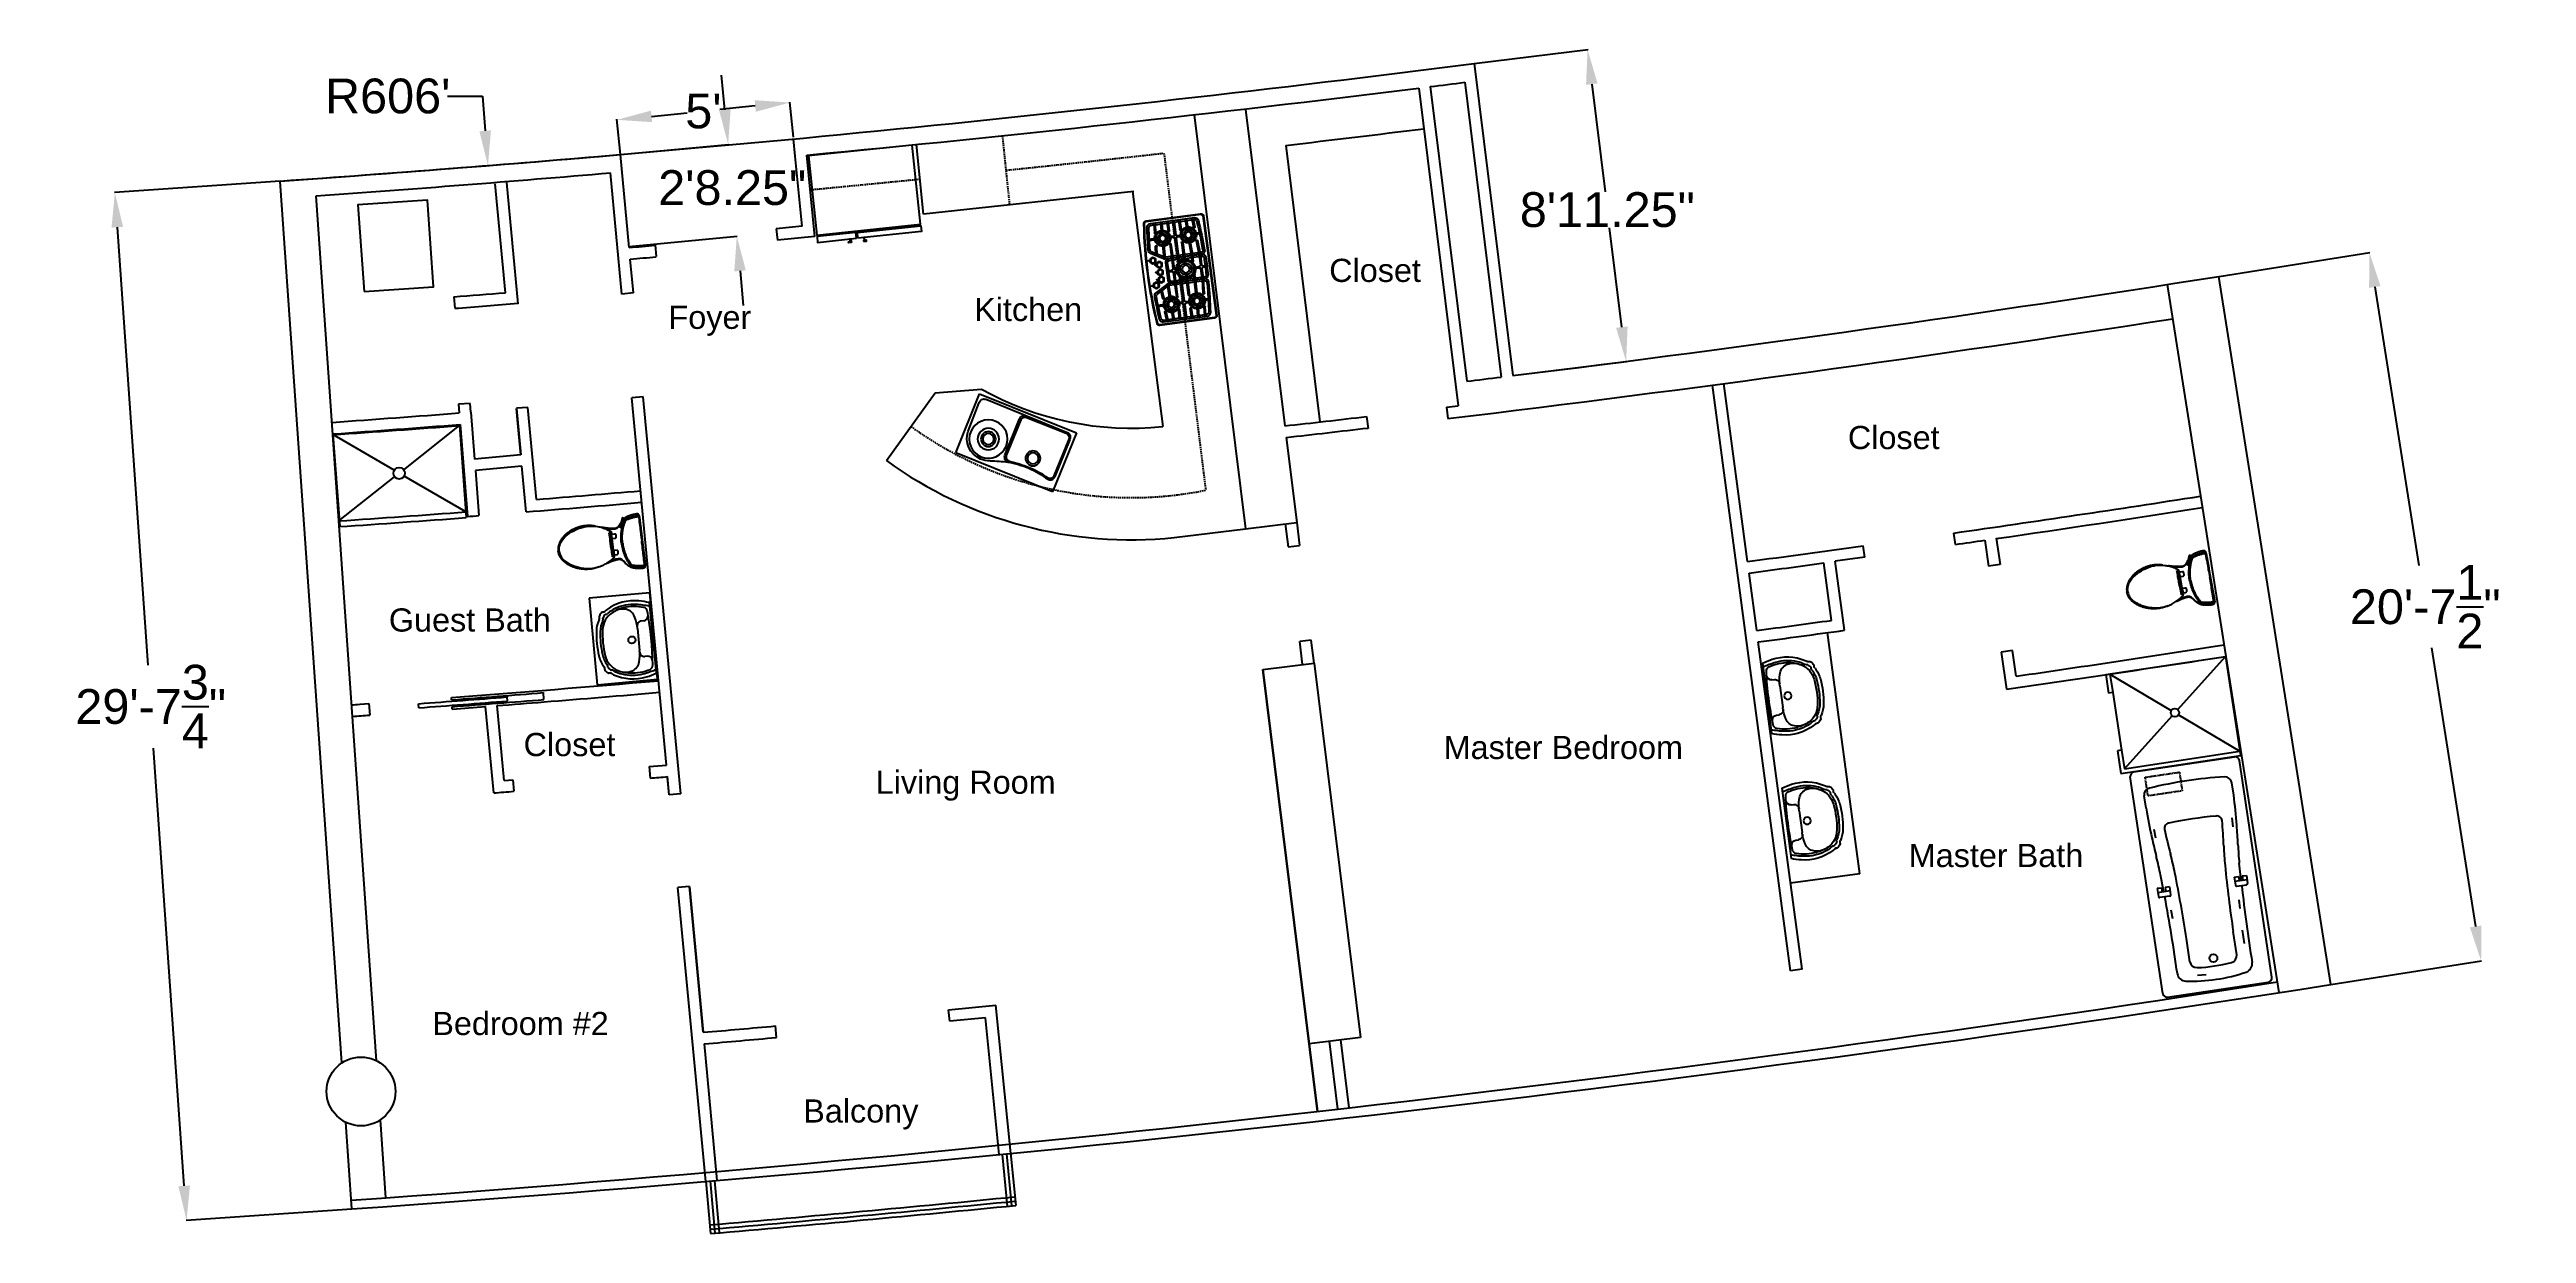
# Model space of a CAD drawing. Header units: inches. Extents: x -506 to 775, y 0 to 7618.
# Drawn here: x -80 to 775, y 0 to 409 of the extents above; entities that cross this region are included whole.
import ezdxf

# ---------------------------------------------------------------- set-up
doc = ezdxf.new("R2010")
doc.units = ezdxf.units.IN
doc.header["$MEASUREMENT"] = 0
doc.linetypes.add('DASHED', pattern=[0.75, 0.5, -0.25])
doc.linetypes.add('HIDDEN', pattern=[0.375, 0.25, -0.125])
doc.layers.add('annotation', color=7, linetype='Continuous')
doc.layers.add('appliance', color=7, linetype='Continuous')
doc.styles.get("Standard").update_dxf_attribs({"font": 'arial.ttf'})
doc.dimstyles.get("Standard").update_dxf_attribs({"dimtxt": 12, "dimasz": 12, "dimexe": 0.18, "dimexo": 0.0625, "dimgap": 0.09, "dimtad": 0, "dimtih": 1, "dimtoh": 1, "dimdec": 4, "dimzin": 0, "dimdsep": 46, "dimlunit": 4, "dimtxsty": 'Standard', "dimcen": 0.09, "dimadec": 0, "dimazin": 0, "dimtfac": 1, "dimtdec": 4, "dimtofl": 0, "dimtmove": 0, "dimatfit": 3, "dimfxl": 1, "dimtolj": 1, "dimtzin": 0, "dimarcsym": 0})

# ---------------------------------------------------------------- blocks, each defined once
blk = doc.blocks.new('A$C528554C7')
at = {"ltscale": 4}
for p, q in [((0.88, 17.51), (0.88, 18.08)), ((0.88, 1.44), (0.88, 17.41)), ((1.66, 18.26), (1.66, 18.27)), ((9.75, 12.91), (9.72, 12.88)), ((9.72, 11.71), (9.73, 11.7)), ((9.73, 11.7), (9.75, 11.68)), ((9.73, 11.7), (9.73, 11.7)), ((9.77, 12.93), (9.75, 12.91)), ((9.75, 12.91), (9.75, 12.91)), ((9.79, 12.95), (9.77, 12.93)), ((9.81, 12.97), (9.79, 12.95)), ((9.82, 11.61), (9.82, 11.61)), ((11.12, 13.09), (10.14, 13.09)), ((11.12, 11.5), (10.14, 11.5)), ((11.08, 12.29), (11.08, 13.02)), ((11.08, 11.57), (11.08, 12.29)), ((11.09, 11.47), (11.09, 7.44)), ((11.09, 11.47), (11.17, 11.47)), ((11.12, 13.09), (11.12, 13.09)), ((11.12, 13.09), (11.12, 13.09)), ((11.12, 13.09), (11.12, 13.08)), ((11.12, 13.09), (11.13, 13.09)), ((11.12, 13.08), (11.12, 13.07)), ((11.12, 13.07), (11.12, 13.07)), ((11.12, 13.07), (11.14, 13.07)), ((11.12, 11.52), (11.12, 11.5)), ((11.12, 11.5), (11.12, 11.5)), ((11.12, 11.5), (11.12, 11.5)), ((11.14, 13.07), (11.17, 13.07)), ((11.16, 13.18), (11.16, 13.57)), ((11.24, 13.12), (11.16, 13.13)), ((11.17, 13.7), (11.17, 13.82)), ((11.17, 13.07), (11.22, 13.07)), ((11.17, 11.47), (11.17, 13.07)), ((11.29, 13.66), (11.2, 13.66)), ((11.22, 13.63), (11.3, 13.63)), ((11.22, 13.07), (11.24, 13.07)), ((11.26, 13.12), (11.24, 13.12)), ((11.24, 13.07), (11.25, 13.07)), ((11.25, 13.07), (11.35, 13.07)), ((11.41, 14.13), (11.3, 14.06)), ((11.31, 13.55), (11.31, 13.24)), ((11.31, 13.24), (11.32, 13.24)), ((11.32, 13.24), (11.32, 13.65)), ((11.4, 13.12), (11.32, 13.12)), ((11.35, 13.07), (11.36, 13.07)), ((11.36, 13.07), (11.64, 13.07)), ((11.39, 13.15), (11.51, 13.14)), ((11.58, 13.12), (11.4, 13.12)), ((11.53, 14.21), (11.41, 14.13)), ((11.65, 14.29), (11.53, 14.21)), ((11.67, 5.95), (11.67, 12.96)), ((11.77, 12.96), (11.77, 5.95)), ((12.01, 14.52), (11.97, 14.5)), ((12.53, 14.86), (12.11, 14.57)), ((29.78, 9.46), (29.78, 9.55)), ((0.88, 0.77), (0.88, 1.34)), ((6.8, 2.7), (7.22, 2.53)), ((7.94, 3.81), (7.47, 4.04)), ((9.72, 7.2), (9.73, 7.21)), ((9.74, 6.01), (9.72, 6.04)), ((9.72, 6.04), (9.73, 6.03)), ((9.73, 6.03), (9.75, 6.01)), ((9.73, 6.03), (9.73, 6.03)), ((9.77, 7.26), (9.75, 7.23)), ((9.75, 7.23), (9.75, 7.23)), ((9.79, 7.28), (9.77, 7.26)), ((9.78, 7.26), (9.77, 7.26)), ((9.81, 7.3), (9.79, 7.28)), ((9.82, 5.94), (9.82, 5.94)), ((11.12, 7.42), (10.14, 7.42)), ((11.12, 5.83), (10.14, 5.83)), ((11.09, 7.44), (11.17, 7.45)), ((11.12, 7.42), (11.12, 7.41)), ((11.12, 7.41), (11.12, 7.41)), ((11.12, 7.41), (11.12, 7.4)), ((11.12, 7.4), (11.12, 7.4)), ((11.12, 7.4), (11.12, 7.39)), ((11.12, 7.39), (11.12, 5.85)), ((11.12, 5.85), (11.12, 5.83)), ((11.12, 5.83), (11.12, 5.83)), ((11.12, 5.83), (11.12, 5.83)), ((11.12, 5.83), (11.13, 5.82)), ((11.13, 5.82), (11.14, 5.82)), ((11.13, 5.82), (11.13, 5.82)), ((11.13, 5.82), (11.13, 5.82)), ((11.13, 5.82), (11.13, 5.82)), ((11.13, 5.82), (11.13, 5.82)), ((11.14, 5.82), (11.19, 5.82)), ((11.14, 5.82), (11.14, 5.82)), ((11.14, 5.82), (11.14, 5.82)), ((11.24, 5.79), (11.16, 5.78)), ((11.17, 7.45), (11.17, 5.84)), ((11.17, 5.22), (11.17, 5.09)), ((11.19, 5.82), (11.19, 5.82)), ((11.19, 5.82), (11.24, 5.82)), ((11.29, 5.26), (11.2, 5.25)), ((11.22, 5.28), (11.3, 5.28)), ((11.24, 5.82), (11.24, 5.82)), ((11.37, 5.82), (11.24, 5.82)), ((11.26, 5.79), (11.24, 5.79)), ((11.57, 5.79), (11.26, 5.79)), ((11.41, 4.78), (11.3, 4.86)), ((11.31, 5.36), (11.31, 5.67)), ((11.31, 5.67), (11.32, 5.67)), ((11.37, 5.82), (11.62, 5.82)), ((11.39, 5.77), (11.51, 5.78)), ((11.53, 4.71), (11.41, 4.78)), ((11.71, 4.59), (11.53, 4.71)), ((11.85, 4.5), (11.71, 4.59)), ((12.01, 4.4), (11.97, 4.42)), ((12.53, 4.05), (12.13, 4.34))]:
    blk.add_line(p, q, dxfattribs=at)
for points in [[(9.77, 11.66), (9.77, 11.66), (9.75, 11.68), (9.74, 11.69), (9.72, 11.71)], [(11.32, 13.12), (11.27, 13.12), (11.26, 13.12)], [(9.73, 7.21), (9.73, 7.22), (9.75, 7.23)], [(9.77, 5.99), (9.77, 5.99), (9.75, 6.01), (9.74, 6.01)]]:
    blk.add_lwpolyline(points, dxfattribs=at)
for centre, radius, start, end in [((5.07, 16.63), 0.739, 32.31989, 78.54646), ((5.33, 16.98), 0.585, 43.65969, 60.57141), ((5.1, 2.16), 0.679, 279.30995, 329.85887), ((5.6, 1.53), 0.167, 276.76069, 339.00821)]:
    blk.add_arc(centre, radius, start, end, dxfattribs=at)
for points, knots in [([(1.08, 18.61), (1.08, 18.61), (1.08, 18.61), (1.08, 18.61), (1.06, 18.59), (1.05, 18.58), (1.04, 18.57), (1.03, 18.55), (1.02, 18.54), (1.01, 18.52), (1, 18.51), (0.99, 18.49), (0.98, 18.47), (0.97, 18.46), (0.96, 18.44), (0.95, 18.42), (0.94, 18.41), (0.94, 18.39), (0.93, 18.37), (0.92, 18.36), (0.92, 18.34), (0.91, 18.32), (0.91, 18.3), (0.9, 18.29), (0.9, 18.27), (0.89, 18.25), (0.89, 18.23), (0.89, 18.21), (0.89, 18.2), (0.88, 18.18), (0.88, 18.16), (0.88, 18.14), (0.88, 18.12), (0.88, 18.1)], [0, 0, 0, 0, 1, 1, 1, 2, 2, 2, 3, 3, 3, 4, 4, 4, 5, 5, 5, 6, 6, 6, 7, 7, 7, 8, 8, 8, 9, 9, 9, 10, 10, 10, 11, 11, 11, 11]), ([(1.66, 18.27), (1.64, 18.27), (1.62, 18.27), (1.61, 18.27), (1.59, 18.27), (1.57, 18.27), (1.55, 18.27), (1.54, 18.27), (1.52, 18.27), (1.5, 18.26), (1.49, 18.26), (1.47, 18.26), (1.45, 18.25), (1.43, 18.25), (1.42, 18.24), (1.4, 18.24), (1.38, 18.23), (1.37, 18.23), (1.35, 18.22), (1.34, 18.21), (1.32, 18.21), (1.3, 18.2), (1.29, 18.19), (1.27, 18.18), (1.26, 18.17), (1.24, 18.17), (1.23, 18.16), (1.21, 18.15), (1.2, 18.14), (1.18, 18.13), (1.17, 18.12), (1.16, 18.11), (1.14, 18.09), (1.13, 18.08), (1.12, 18.07), (1.1, 18.06), (1.09, 18.05), (1.08, 18.03), (1.07, 18.02), (1.06, 18.01), (1.05, 17.99), (1.03, 17.98), (1.02, 17.97), (1.01, 17.95), (1, 17.94), (0.99, 17.92), (0.99, 17.91), (0.98, 17.89), (0.97, 17.88), (0.96, 17.86), (0.95, 17.85), (0.95, 17.83), (0.94, 17.81), (0.93, 17.8), (0.93, 17.78), (0.92, 17.76), (0.91, 17.75), (0.91, 17.73), (0.9, 17.71), (0.9, 17.7), (0.9, 17.68), (0.89, 17.66), (0.89, 17.65), (0.89, 17.63), (0.89, 17.61), (0.88, 17.59), (0.88, 17.58), (0.88, 17.56), (0.88, 17.54), (0.88, 17.52)], [0, 0, 0, 0, 1, 1, 1, 2, 2, 2, 3, 3, 3, 4, 4, 4, 5, 5, 5, 6, 6, 6, 7, 7, 7, 8, 8, 8, 9, 9, 9, 10, 10, 10, 11, 11, 11, 12, 12, 12, 13, 13, 13, 14, 14, 14, 15, 15, 15, 16, 16, 16, 17, 17, 17, 18, 18, 18, 19, 19, 19, 20, 20, 20, 21, 21, 21, 22, 22, 22, 23, 23, 23, 23]), ([(1.66, 18.16), (1.63, 18.16), (1.61, 18.16), (1.58, 18.16), (1.56, 18.16), (1.53, 18.15), (1.51, 18.15), (1.48, 18.14), (1.46, 18.14), (1.44, 18.13), (1.41, 18.13), (1.39, 18.12), (1.36, 18.11), (1.34, 18.1), (1.32, 18.09), (1.29, 18.08), (1.27, 18.07), (1.25, 18.06), (1.23, 18.04), (1.21, 18.03), (1.19, 18.01), (1.17, 18), (1.15, 17.98), (1.13, 17.97), (1.11, 17.95), (1.09, 17.93), (1.08, 17.91), (1.06, 17.89), (1.04, 17.88), (1.03, 17.86), (1.01, 17.83), (1, 17.81), (0.99, 17.79), (0.97, 17.77), (0.96, 17.75), (0.95, 17.73), (0.94, 17.7), (0.93, 17.68), (0.92, 17.66), (0.91, 17.63), (0.91, 17.61), (0.9, 17.58), (0.9, 17.56), (0.89, 17.53), (0.89, 17.51), (0.88, 17.48), (0.88, 17.46), (0.88, 17.43), (0.88, 17.41)], [0, 0, 0, 0, 1, 1, 1, 2, 2, 2, 3, 3, 3, 4, 4, 4, 5, 5, 5, 6, 6, 6, 7, 7, 7, 8, 8, 8, 9, 9, 9, 10, 10, 10, 11, 11, 11, 12, 12, 12, 13, 13, 13, 14, 14, 14, 15, 15, 15, 16, 16, 16, 16]), ([(0.88, 18.08), (0.88, 18.08), (0.88, 18.09), (0.88, 18.09), (0.88, 18.09), (0.88, 18.09), (0.88, 18.1), (0.88, 18.1), (0.88, 18.1), (0.88, 18.1)], [0, 0, 0, 0, 1, 1, 1, 2, 2, 2, 3, 3, 3, 3]), ([(0.88, 17.52), (0.88, 17.53), (0.88, 17.53), (0.88, 17.53), (0.88, 17.54), (0.88, 17.54), (0.88, 17.55), (0.88, 17.55), (0.88, 17.56), (0.88, 17.56), (0.88, 17.56), (0.88, 17.57), (0.88, 17.57), (0.88, 17.58), (0.88, 17.58), (0.88, 17.59), (0.88, 17.59), (0.88, 17.6), (0.88, 17.6), (0.88, 17.61), (0.88, 17.61), (0.88, 17.62), (0.88, 17.62), (0.88, 17.63), (0.88, 17.63), (0.88, 17.64), (0.88, 17.65), (0.88, 17.65), (0.88, 17.66), (0.88, 17.66), (0.88, 17.67), (0.88, 17.68), (0.88, 17.68), (0.88, 17.69), (0.88, 17.7), (0.88, 17.71), (0.88, 17.71), (0.88, 17.72), (0.88, 17.73), (0.88, 17.74), (0.88, 17.74), (0.88, 17.75), (0.88, 17.76), (0.88, 17.77), (0.88, 17.78), (0.88, 17.79), (0.88, 17.8), (0.88, 17.81), (0.88, 17.81), (0.88, 17.82), (0.88, 17.83), (0.88, 17.84), (0.88, 17.85), (0.88, 17.86), (0.88, 17.88), (0.88, 17.89), (0.88, 17.9), (0.88, 17.91), (0.88, 17.92), (0.88, 17.93), (0.88, 17.94), (0.88, 17.95), (0.88, 17.97), (0.88, 17.98), (0.88, 17.99), (0.88, 18), (0.88, 18.02), (0.88, 18.03), (0.88, 18.04), (0.88, 18.05), (0.88, 18.06), (0.88, 18.07), (0.88, 18.08), (0.88, 18.08), (0.88, 18.09), (0.88, 18.1), (0.88, 18.1), (0.88, 18.1), (0.88, 18.1)], [0, 0, 0, 0, 1, 1, 1, 2, 2, 2, 3, 3, 3, 4, 4, 4, 5, 5, 5, 6, 6, 6, 7, 7, 7, 8, 8, 8, 9, 9, 9, 10, 10, 10, 11, 11, 11, 12, 12, 12, 13, 13, 13, 14, 14, 14, 15, 15, 15, 16, 16, 16, 17, 17, 17, 18, 18, 18, 19, 19, 19, 20, 20, 20, 21, 21, 21, 22, 22, 22, 23, 23, 23, 24, 24, 24, 25, 25, 25, 26, 26, 26, 26]), ([(0.88, 18.07), (0.88, 18.07), (0.88, 18.07), (0.88, 18.07), (0.88, 18.07), (0.88, 18.08), (0.88, 18.08)], [0, 0, 0, 0, 1, 1, 1, 2, 2, 2, 2]), ([(0.88, 17.97), (0.88, 17.98), (0.88, 17.99), (0.88, 18), (0.88, 18.01), (0.88, 18.02), (0.88, 18.04)], [0, 0, 0, 0, 1, 1, 1, 2, 2, 2, 2]), ([(0.88, 17.51), (0.88, 17.5), (0.88, 17.48), (0.88, 17.47), (0.88, 17.46), (0.88, 17.45), (0.88, 17.44), (0.88, 17.43), (0.88, 17.42), (0.88, 17.41)], [0, 0, 0, 0, 1, 1, 1, 2, 2, 2, 3, 3, 3, 3]), ([(0.88, 17.41), (0.88, 17.39), (0.88, 17.38), (0.88, 17.36), (0.88, 17.31), (0.88, 17.25), (0.88, 17.2)], [0, 0, 0, 0, 1, 1, 1, 2, 2, 2, 2]), ([(0.88, 17.41), (0.88, 16.48), (0.88, 15.56), (0.88, 14.63), (0.88, 13.79), (0.88, 12.94), (0.88, 12.09), (0.88, 11.2), (0.88, 10.31), (0.88, 9.43)], [0, 0, 0, 0, 1, 1, 1, 2, 2, 2, 3, 3, 3, 3]), ([(1.08, 18.61), (1.08, 18.62), (1.09, 18.62), (1.09, 18.63), (1.11, 18.64), (1.12, 18.65), (1.13, 18.66), (1.14, 18.67), (1.16, 18.69), (1.17, 18.7), (1.19, 18.71), (1.2, 18.72), (1.21, 18.73), (1.23, 18.74), (1.24, 18.75), (1.26, 18.75), (1.28, 18.76), (1.29, 18.77), (1.31, 18.78), (1.32, 18.79), (1.34, 18.79), (1.36, 18.8), (1.37, 18.81), (1.39, 18.81), (1.4, 18.82), (1.42, 18.82), (1.44, 18.83), (1.46, 18.83), (1.47, 18.84), (1.49, 18.84), (1.51, 18.84), (1.53, 18.84), (1.54, 18.85), (1.56, 18.85), (1.58, 18.85), (1.6, 18.85), (1.61, 18.85), (1.63, 18.85), (1.65, 18.85), (1.67, 18.85)], [0, 0, 0, 0, 1, 1, 1, 2, 2, 2, 3, 3, 3, 4, 4, 4, 5, 5, 5, 6, 6, 6, 7, 7, 7, 8, 8, 8, 9, 9, 9, 10, 10, 10, 11, 11, 11, 12, 12, 12, 13, 13, 13, 13]), ([(1.13, 17.41), (1.13, 16.48), (1.12, 15.56), (1.12, 14.64), (1.11, 13.79), (1.11, 12.94), (1.11, 12.09), (1.1, 11.2), (1.1, 10.31), (1.1, 9.43)], [0, 0, 0, 0, 1, 1, 1, 2, 2, 2, 3, 3, 3, 3]), ([(1.65, 17.91), (1.63, 17.91), (1.61, 17.91), (1.6, 17.91), (1.58, 17.91), (1.56, 17.91), (1.55, 17.9), (1.53, 17.9), (1.52, 17.9), (1.5, 17.89), (1.48, 17.89), (1.47, 17.88), (1.45, 17.88), (1.44, 17.87), (1.42, 17.87), (1.41, 17.86), (1.39, 17.85), (1.38, 17.84), (1.36, 17.83), (1.35, 17.82), (1.33, 17.81), (1.32, 17.8), (1.31, 17.79), (1.29, 17.78), (1.28, 17.77), (1.27, 17.76), (1.26, 17.75), (1.25, 17.73), (1.24, 17.72), (1.23, 17.71), (1.22, 17.69), (1.21, 17.68), (1.2, 17.67), (1.19, 17.65), (1.18, 17.64), (1.17, 17.62), (1.17, 17.61), (1.16, 17.59), (1.16, 17.57), (1.15, 17.56), (1.15, 17.54), (1.14, 17.53), (1.14, 17.51), (1.13, 17.49), (1.13, 17.48), (1.13, 17.46), (1.13, 17.44), (1.13, 17.43), (1.13, 17.41)], [0, 0, 0, 0, 1, 1, 1, 2, 2, 2, 3, 3, 3, 4, 4, 4, 5, 5, 5, 6, 6, 6, 7, 7, 7, 8, 8, 8, 9, 9, 9, 10, 10, 10, 11, 11, 11, 12, 12, 12, 13, 13, 13, 14, 14, 14, 15, 15, 15, 16, 16, 16, 16]), ([(5.21, 17.36), (5.09, 17.4), (4.96, 17.43), (4.83, 17.46), (4.69, 17.5), (4.54, 17.53), (4.4, 17.57), (4.24, 17.6), (4.07, 17.64), (3.91, 17.67), (3.73, 17.7), (3.55, 17.73), (3.37, 17.76), (3.19, 17.78), (3, 17.81), (2.81, 17.83), (2.62, 17.85), (2.43, 17.86), (2.24, 17.88), (2.04, 17.89), (1.85, 17.9), (1.65, 17.91)], [0, 0, 0, 0, 1, 1, 1, 2, 2, 2, 3, 3, 3, 4, 4, 4, 5, 5, 5, 6, 6, 6, 7, 7, 7, 7]), ([(5.79, 17.55), (5.64, 17.6), (5.5, 17.65), (5.36, 17.69), (5.21, 17.73), (5.07, 17.77), (4.92, 17.81), (4.78, 17.84), (4.63, 17.88), (4.48, 17.91), (4.34, 17.95), (4.19, 17.98), (4.05, 18.01), (3.91, 18.03), (3.77, 18.06), (3.63, 18.08), (3.48, 18.1), (3.34, 18.12), (3.19, 18.14), (3.03, 18.17), (2.86, 18.18), (2.7, 18.2), (2.53, 18.22), (2.36, 18.23), (2.18, 18.24), (2.01, 18.26), (1.83, 18.27), (1.66, 18.27)], [0, 0, 0, 0, 1, 1, 1, 2, 2, 2, 3, 3, 3, 4, 4, 4, 5, 5, 5, 6, 6, 6, 7, 7, 7, 8, 8, 8, 9, 9, 9, 9]), ([(5.62, 17.49), (5.51, 17.53), (5.39, 17.56), (5.28, 17.59), (5.15, 17.63), (5.02, 17.66), (4.89, 17.7), (4.75, 17.73), (4.6, 17.77), (4.45, 17.8), (4.29, 17.84), (4.12, 17.87), (3.95, 17.91), (3.77, 17.94), (3.59, 17.97), (3.41, 18), (3.22, 18.02), (3.03, 18.05), (2.84, 18.07), (2.65, 18.09), (2.45, 18.11), (2.26, 18.12), (2.06, 18.14), (1.86, 18.15), (1.66, 18.16)], [0, 0, 0, 0, 1, 1, 1, 2, 2, 2, 3, 3, 3, 4, 4, 4, 5, 5, 5, 6, 6, 6, 7, 7, 7, 8, 8, 8, 8]), ([(1.67, 18.85), (1.67, 18.85), (1.67, 18.85), (1.68, 18.85), (1.68, 18.85), (1.68, 18.85), (1.69, 18.85), (1.69, 18.85), (1.7, 18.85), (1.7, 18.85)], [0, 0, 0, 0, 1, 1, 1, 2, 2, 2, 3, 3, 3, 3]), ([(2.5, 18.8), (2.42, 18.8), (2.34, 18.81), (2.26, 18.82), (2.17, 18.82), (2.08, 18.83), (1.99, 18.83), (1.89, 18.84), (1.8, 18.84), (1.7, 18.85)], [0, 0, 0, 0, 1, 1, 1, 2, 2, 2, 3, 3, 3, 3]), ([(1.71, 18.85), (1.8, 18.84), (1.89, 18.84), (1.98, 18.83), (2.07, 18.83), (2.16, 18.82), (2.25, 18.82), (2.31, 18.81), (2.36, 18.81), (2.42, 18.8), (2.45, 18.8), (2.47, 18.8), (2.5, 18.8)], [0, 0, 0, 0, 1, 1, 1, 2, 2, 2, 3, 3, 3, 4, 4, 4, 4]), ([(3.74, 18.64), (3.66, 18.66), (3.57, 18.67), (3.49, 18.68), (3.38, 18.7), (3.28, 18.71), (3.17, 18.72), (3.06, 18.74), (2.95, 18.75), (2.84, 18.76), (2.73, 18.78), (2.61, 18.79), (2.5, 18.8)], [0, 0, 0, 0, 1, 1, 1, 2, 2, 2, 3, 3, 3, 4, 4, 4, 4]), ([(2.5, 18.8), (2.68, 18.78), (2.86, 18.76), (3.03, 18.74), (3.19, 18.72), (3.34, 18.7), (3.5, 18.68), (3.58, 18.67), (3.66, 18.65), (3.74, 18.64)], [0, 0, 0, 0, 1, 1, 1, 2, 2, 2, 3, 3, 3, 3]), ([(4.44, 18.5), (4.44, 18.51), (4.43, 18.51), (4.42, 18.51), (4.37, 18.52), (4.32, 18.53), (4.27, 18.54), (4.23, 18.55), (4.18, 18.56), (4.14, 18.57), (4.09, 18.58), (4.05, 18.59), (4.01, 18.59), (3.97, 18.6), (3.92, 18.61), (3.88, 18.62), (3.88, 18.62), (3.87, 18.62), (3.86, 18.62)], [0, 0, 0, 0, 1, 1, 1, 2, 2, 2, 3, 3, 3, 4, 4, 4, 5, 5, 5, 6, 6, 6, 6]), ([(4.44, 18.5), (4.48, 18.5), (4.52, 18.49), (4.55, 18.48), (4.59, 18.47), (4.63, 18.46), (4.67, 18.45)], [0, 0, 0, 0, 1, 1, 1, 2, 2, 2, 2]), ([(4.67, 18.45), (4.72, 18.43), (4.77, 18.42), (4.82, 18.41), (4.9, 18.38), (4.97, 18.36), (5.05, 18.33), (5.12, 18.31), (5.19, 18.28), (5.26, 18.26), (5.33, 18.23), (5.4, 18.2), (5.46, 18.17), (5.53, 18.14), (5.6, 18.1), (5.67, 18.07), (5.74, 18.04), (5.81, 18), (5.87, 17.96), (5.94, 17.92), (6.01, 17.89), (6.07, 17.84), (6.14, 17.8), (6.2, 17.76), (6.26, 17.72), (6.33, 17.67), (6.39, 17.63), (6.45, 17.58), (6.51, 17.53), (6.58, 17.48), (6.64, 17.43), (6.7, 17.38), (6.76, 17.32), (6.83, 17.27), (6.89, 17.21), (6.95, 17.16), (7.01, 17.1), (7.07, 17.04), (7.12, 16.98), (7.18, 16.91), (7.24, 16.85), (7.3, 16.78), (7.35, 16.72), (7.41, 16.65), (7.47, 16.57), (7.53, 16.5)], [0, 0, 0, 0, 1, 1, 1, 2, 2, 2, 3, 3, 3, 4, 4, 4, 5, 5, 5, 6, 6, 6, 7, 7, 7, 8, 8, 8, 9, 9, 9, 10, 10, 10, 11, 11, 11, 12, 12, 12, 13, 13, 13, 14, 14, 14, 15, 15, 15, 15]), ([(7.53, 16.5), (7.47, 16.57), (7.41, 16.64), (7.36, 16.71), (7.3, 16.78), (7.24, 16.85), (7.18, 16.91), (7.12, 16.98), (7.07, 17.04), (7.01, 17.1), (6.95, 17.15), (6.89, 17.21), (6.83, 17.27), (6.77, 17.32), (6.71, 17.37), (6.65, 17.42), (6.59, 17.47), (6.53, 17.52), (6.47, 17.57), (6.41, 17.62), (6.34, 17.66), (6.28, 17.71), (6.22, 17.75), (6.16, 17.79), (6.09, 17.83), (6.03, 17.87), (5.96, 17.91), (5.9, 17.95), (5.83, 17.98), (5.77, 18.02), (5.7, 18.05), (5.64, 18.09), (5.57, 18.12), (5.51, 18.15), (5.44, 18.18), (5.37, 18.21), (5.31, 18.24), (5.23, 18.27), (5.16, 18.29), (5.09, 18.32), (5.01, 18.35), (4.93, 18.37), (4.85, 18.4), (4.79, 18.41), (4.73, 18.43), (4.67, 18.45)], [0, 0, 0, 0, 1, 1, 1, 2, 2, 2, 3, 3, 3, 4, 4, 4, 5, 5, 5, 6, 6, 6, 7, 7, 7, 8, 8, 8, 9, 9, 9, 10, 10, 10, 11, 11, 11, 12, 12, 12, 13, 13, 13, 14, 14, 14, 15, 15, 15, 15]), ([(7.94, 9.43), (7.94, 9.63), (7.94, 9.83), (7.94, 10.04), (7.93, 10.23), (7.92, 10.43), (7.9, 10.63), (7.89, 10.82), (7.87, 11.02), (7.85, 11.21), (7.83, 11.4), (7.81, 11.59), (7.79, 11.78), (7.76, 11.96), (7.73, 12.15), (7.7, 12.33), (7.67, 12.52), (7.63, 12.7), (7.59, 12.88), (7.55, 13.06), (7.51, 13.23), (7.46, 13.41), (7.42, 13.58), (7.37, 13.76), (7.32, 13.93), (7.27, 14.1), (7.22, 14.27), (7.16, 14.44), (7.1, 14.61), (7.04, 14.78), (6.98, 14.94), (6.92, 15.1), (6.85, 15.26), (6.78, 15.42), (6.72, 15.57), (6.66, 15.71), (6.59, 15.86), (6.53, 15.99), (6.46, 16.12), (6.4, 16.25), (6.34, 16.36), (6.28, 16.47), (6.22, 16.59), (6.17, 16.69), (6.11, 16.79), (6.05, 16.89), (6, 16.98), (5.95, 17.06), (5.9, 17.15), (5.85, 17.23), (5.81, 17.31), (5.76, 17.38)], [0, 0, 0, 0, 1, 1, 1, 2, 2, 2, 3, 3, 3, 4, 4, 4, 5, 5, 5, 6, 6, 6, 7, 7, 7, 8, 8, 8, 9, 9, 9, 10, 10, 10, 11, 11, 11, 12, 12, 12, 13, 13, 13, 14, 14, 14, 15, 15, 15, 16, 16, 16, 17, 17, 17, 17]), ([(5.92, 17.45), (5.92, 17.45), (5.91, 17.46), (5.91, 17.46), (5.91, 17.47), (5.9, 17.47), (5.9, 17.48), (5.9, 17.48), (5.89, 17.48), (5.89, 17.49), (5.89, 17.49), (5.88, 17.49), (5.88, 17.5), (5.88, 17.5), (5.87, 17.5), (5.87, 17.51), (5.87, 17.51), (5.87, 17.51), (5.86, 17.51), (5.86, 17.52), (5.86, 17.52), (5.85, 17.52), (5.85, 17.52), (5.84, 17.53), (5.84, 17.53), (5.84, 17.53), (5.83, 17.53), (5.83, 17.54), (5.82, 17.54), (5.82, 17.54), (5.82, 17.54), (5.81, 17.54), (5.81, 17.55), (5.8, 17.55), (5.8, 17.55), (5.79, 17.55), (5.79, 17.55)], [0, 0, 0, 0, 1, 1, 1, 2, 2, 2, 3, 3, 3, 4, 4, 4, 5, 5, 5, 6, 6, 6, 7, 7, 7, 8, 8, 8, 9, 9, 9, 10, 10, 10, 11, 11, 11, 12, 12, 12, 12]), ([(5.88, 17.49), (5.9, 17.49), (5.92, 17.49), (5.94, 17.49), (5.96, 17.49), (5.99, 17.49), (6.01, 17.49), (6.03, 17.49), (6.06, 17.49), (6.08, 17.49), (6.11, 17.49), (6.14, 17.49), (6.16, 17.48), (6.19, 17.48), (6.22, 17.48), (6.24, 17.48), (6.27, 17.48), (6.29, 17.48), (6.31, 17.48)], [0, 0, 0, 0, 1, 1, 1, 2, 2, 2, 3, 3, 3, 4, 4, 4, 5, 5, 5, 6, 6, 6, 6]), ([(8.12, 9.43), (8.12, 9.63), (8.12, 9.83), (8.11, 10.03), (8.1, 10.23), (8.09, 10.42), (8.08, 10.62), (8.07, 10.8), (8.05, 10.99), (8.03, 11.18), (8.01, 11.36), (7.99, 11.55), (7.97, 11.73), (7.94, 11.91), (7.92, 12.08), (7.89, 12.26), (7.86, 12.43), (7.82, 12.61), (7.79, 12.78), (7.75, 12.95), (7.72, 13.12), (7.67, 13.28), (7.63, 13.45), (7.59, 13.61), (7.55, 13.78), (7.5, 13.94), (7.45, 14.1), (7.4, 14.26), (7.35, 14.42), (7.3, 14.58), (7.24, 14.73), (7.18, 14.89), (7.12, 15.05), (7.06, 15.2), (7, 15.35), (6.94, 15.51), (6.87, 15.66), (6.8, 15.81), (6.73, 15.96), (6.66, 16.11), (6.58, 16.26), (6.51, 16.41), (6.43, 16.56), (6.35, 16.71), (6.27, 16.86), (6.18, 17.01), (6.1, 17.16), (6.01, 17.3), (5.92, 17.45)], [0, 0, 0, 0, 1, 1, 1, 2, 2, 2, 3, 3, 3, 4, 4, 4, 5, 5, 5, 6, 6, 6, 7, 7, 7, 8, 8, 8, 9, 9, 9, 10, 10, 10, 11, 11, 11, 12, 12, 12, 13, 13, 13, 14, 14, 14, 15, 15, 15, 16, 16, 16, 16]), ([(6.3, 17.48), (6.44, 17.47), (6.57, 17.38), (6.67, 17.29), (7.05, 17), (7.38, 16.62), (7.66, 16.23), (8.25, 15.46), (8.74, 14.52), (9.85, 14.57)], [0, 0, 0, 0, 1, 1, 1, 2, 2, 2, 3, 3, 3, 3]), ([(0.88, 1.34), (0.88, 1.36), (0.88, 1.37), (0.88, 1.38), (0.88, 1.39), (0.88, 1.4), (0.88, 1.41), (0.88, 1.42), (0.88, 1.43), (0.88, 1.44), (0.88, 2.37), (0.88, 3.29), (0.88, 4.22), (0.88, 5.07), (0.88, 5.91), (0.88, 6.76), (0.88, 7.65), (0.88, 8.54), (0.88, 9.43)], [0, 0, 0, 0, 1, 1, 1, 2, 2, 2, 3, 3, 3, 4, 4, 4, 5, 5, 5, 6, 6, 6, 6]), ([(1.13, 1.44), (1.13, 2.37), (1.12, 3.29), (1.12, 4.22), (1.11, 5.06), (1.11, 5.91), (1.11, 6.76), (1.1, 7.65), (1.1, 8.54), (1.1, 9.43)], [0, 0, 0, 0, 1, 1, 1, 2, 2, 2, 3, 3, 3, 3]), ([(7.73, 9.43), (7.73, 9.63), (7.72, 9.83), (7.71, 10.03), (7.71, 10.22), (7.7, 10.42), (7.68, 10.62), (7.67, 10.81), (7.65, 11), (7.63, 11.19), (7.62, 11.38), (7.59, 11.56), (7.57, 11.75), (7.54, 11.93), (7.51, 12.11), (7.48, 12.29), (7.45, 12.47), (7.41, 12.65), (7.37, 12.83), (7.33, 13.01), (7.29, 13.18), (7.25, 13.35), (7.2, 13.52), (7.15, 13.69), (7.1, 13.86), (7.05, 14.03), (7, 14.2), (6.94, 14.37), (6.88, 14.53), (6.82, 14.7), (6.76, 14.86), (6.7, 15.02), (6.64, 15.17), (6.57, 15.33), (6.51, 15.47), (6.44, 15.62), (6.38, 15.76), (6.32, 15.89), (6.25, 16.02), (6.19, 16.14), (6.13, 16.25), (6.07, 16.36), (6.01, 16.47), (5.96, 16.57), (5.9, 16.67), (5.85, 16.77), (5.8, 16.86), (5.74, 16.94), (5.69, 17.03)], [0, 0, 0, 0, 1, 1, 1, 2, 2, 2, 3, 3, 3, 4, 4, 4, 5, 5, 5, 6, 6, 6, 7, 7, 7, 8, 8, 8, 9, 9, 9, 10, 10, 10, 11, 11, 11, 12, 12, 12, 13, 13, 13, 14, 14, 14, 15, 15, 15, 16, 16, 16, 16]), ([(7.73, 9.43), (7.73, 9.22), (7.72, 9.02), (7.71, 8.82), (7.71, 8.63), (7.7, 8.43), (7.68, 8.24), (7.67, 8.04), (7.65, 7.85), (7.63, 7.66), (7.62, 7.48), (7.59, 7.29), (7.57, 7.1), (7.54, 6.92), (7.51, 6.74), (7.48, 6.56), (7.45, 6.38), (7.41, 6.2), (7.37, 6.02), (7.33, 5.85), (7.29, 5.67), (7.25, 5.5), (7.2, 5.33), (7.15, 5.16), (7.1, 4.99), (7.05, 4.82), (7, 4.65), (6.94, 4.48), (6.88, 4.32), (6.82, 4.15), (6.76, 3.99), (6.7, 3.83), (6.64, 3.68), (6.57, 3.52), (6.51, 3.38), (6.44, 3.23), (6.38, 3.09), (6.32, 2.96), (6.25, 2.84), (6.19, 2.71), (6.13, 2.6), (6.07, 2.49), (6.01, 2.38), (5.96, 2.28), (5.9, 2.18), (5.85, 2.08), (5.8, 1.99), (5.74, 1.91), (5.69, 1.82)], [0, 0, 0, 0, 1, 1, 1, 2, 2, 2, 3, 3, 3, 4, 4, 4, 5, 5, 5, 6, 6, 6, 7, 7, 7, 8, 8, 8, 9, 9, 9, 10, 10, 10, 11, 11, 11, 12, 12, 12, 13, 13, 13, 14, 14, 14, 15, 15, 15, 16, 16, 16, 16]), ([(7.94, 9.43), (7.94, 9.22), (7.94, 9.02), (7.94, 8.82), (7.93, 8.62), (7.92, 8.42), (7.9, 8.22), (7.89, 8.03), (7.87, 7.83), (7.85, 7.64), (7.83, 7.45), (7.81, 7.26), (7.79, 7.07), (7.76, 6.89), (7.73, 6.7), (7.7, 6.52), (7.67, 6.34), (7.63, 6.15), (7.59, 5.97), (7.55, 5.8), (7.51, 5.62), (7.46, 5.44), (7.42, 5.27), (7.37, 5.09), (7.32, 4.92), (7.27, 4.75), (7.22, 4.58), (7.16, 4.41), (7.1, 4.24), (7.04, 4.07), (6.98, 3.91), (6.92, 3.75), (6.85, 3.59), (6.78, 3.43), (6.72, 3.28), (6.66, 3.14), (6.59, 2.99), (6.53, 2.86), (6.46, 2.73), (6.4, 2.6), (6.34, 2.49), (6.28, 2.38), (6.22, 2.26), (6.17, 2.16), (6.11, 2.06), (6.05, 1.96), (6, 1.87), (5.95, 1.79), (5.9, 1.7), (5.85, 1.62), (5.81, 1.54), (5.76, 1.47)], [0, 0, 0, 0, 1, 1, 1, 2, 2, 2, 3, 3, 3, 4, 4, 4, 5, 5, 5, 6, 6, 6, 7, 7, 7, 8, 8, 8, 9, 9, 9, 10, 10, 10, 11, 11, 11, 12, 12, 12, 13, 13, 13, 14, 14, 14, 15, 15, 15, 16, 16, 16, 17, 17, 17, 17]), ([(8.12, 9.43), (8.12, 9.22), (8.12, 9.02), (8.11, 8.82), (8.1, 8.62), (8.09, 8.43), (8.08, 8.23), (8.07, 8.05), (8.05, 7.86), (8.03, 7.67), (8.01, 7.49), (7.99, 7.3), (7.97, 7.12), (7.94, 6.94), (7.92, 6.77), (7.89, 6.59), (7.86, 6.42), (7.82, 6.24), (7.79, 6.07), (7.75, 5.9), (7.72, 5.73), (7.67, 5.57), (7.63, 5.4), (7.59, 5.24), (7.55, 5.07), (7.5, 4.91), (7.45, 4.75), (7.4, 4.59), (7.35, 4.43), (7.3, 4.27), (7.24, 4.12), (7.21, 4.03), (7.17, 3.94), (7.14, 3.85)], [0, 0, 0, 0, 1, 1, 1, 2, 2, 2, 3, 3, 3, 4, 4, 4, 5, 5, 5, 6, 6, 6, 7, 7, 7, 8, 8, 8, 9, 9, 9, 10, 10, 10, 11, 11, 11, 11]), ([(7.53, 16.5), (7.53, 16.5), (7.54, 16.49), (7.54, 16.48), (7.56, 16.46), (7.57, 16.44), (7.59, 16.42), (7.6, 16.41), (7.6, 16.4), (7.61, 16.39), (7.63, 16.37), (7.65, 16.34), (7.66, 16.32), (7.67, 16.31), (7.68, 16.29), (7.69, 16.28), (7.7, 16.27), (7.71, 16.25), (7.72, 16.24)], [0, 0, 0, 0, 1, 1, 1, 2, 2, 2, 3, 3, 3, 4, 4, 4, 5, 5, 5, 6, 6, 6, 6]), ([(8.11, 15.71), (8.05, 15.79), (7.99, 15.87), (7.93, 15.95), (7.87, 16.04), (7.8, 16.13), (7.74, 16.22), (7.67, 16.31), (7.6, 16.41), (7.53, 16.5)], [0, 0, 0, 0, 1, 1, 1, 2, 2, 2, 3, 3, 3, 3]), ([(7.99, 15.87), (7.99, 15.87), (7.99, 15.86), (8, 15.86), (8, 15.86), (8, 15.85), (8.01, 15.84), (8.02, 15.82), (8.04, 15.81), (8.05, 15.79), (8.05, 15.79), (8.05, 15.78), (8.05, 15.78), (8.07, 15.76), (8.09, 15.74), (8.11, 15.71)], [0, 0, 0, 0, 1, 1, 1, 2, 2, 2, 3, 3, 3, 4, 4, 4, 5, 5, 5, 5]), ([(8.11, 15.71), (8.15, 15.66), (8.19, 15.61), (8.23, 15.56), (8.27, 15.52), (8.3, 15.47), (8.34, 15.43), (8.38, 15.39), (8.41, 15.36), (8.44, 15.32), (8.48, 15.29), (8.51, 15.26), (8.54, 15.23), (8.56, 15.21), (8.59, 15.19), (8.61, 15.17), (8.62, 15.17), (8.62, 15.16), (8.63, 15.16), (8.66, 15.13), (8.68, 15.11), (8.71, 15.09), (8.74, 15.07), (8.76, 15.06), (8.79, 15.04), (8.82, 15.02), (8.84, 15.01), (8.87, 14.99), (8.89, 14.98), (8.92, 14.97), (8.95, 14.95), (8.97, 14.94), (9, 14.93), (9.03, 14.92), (9.06, 14.91), (9.09, 14.89), (9.12, 14.88), (9.15, 14.87), (9.18, 14.86), (9.21, 14.86), (9.25, 14.85), (9.28, 14.84), (9.31, 14.83), (9.35, 14.82), (9.39, 14.82), (9.43, 14.81), (9.47, 14.8), (9.51, 14.8), (9.55, 14.79), (9.6, 14.79), (9.65, 14.79), (9.69, 14.78), (9.74, 14.78), (9.79, 14.78), (9.85, 14.78), (9.9, 14.78), (9.96, 14.78), (10.02, 14.78), (10.08, 14.79), (10.15, 14.79), (10.21, 14.8)], [0, 0, 0, 0, 1, 1, 1, 2, 2, 2, 3, 3, 3, 4, 4, 4, 5, 5, 5, 6, 6, 6, 7, 7, 7, 8, 8, 8, 9, 9, 9, 10, 10, 10, 11, 11, 11, 12, 12, 12, 13, 13, 13, 14, 14, 14, 15, 15, 15, 16, 16, 16, 17, 17, 17, 18, 18, 18, 19, 19, 19, 20, 20, 20, 20]), ([(10.21, 14.8), (10.17, 14.79), (10.12, 14.79), (10.07, 14.79), (10.03, 14.78), (9.98, 14.78), (9.94, 14.78), (9.89, 14.78), (9.85, 14.78), (9.8, 14.78), (9.76, 14.78), (9.72, 14.78), (9.68, 14.78), (9.64, 14.79), (9.6, 14.79), (9.56, 14.79), (9.52, 14.8), (9.48, 14.8), (9.44, 14.81), (9.41, 14.81), (9.37, 14.82), (9.33, 14.83), (9.3, 14.83), (9.26, 14.84), (9.23, 14.85), (9.2, 14.86), (9.16, 14.87), (9.13, 14.88), (9.1, 14.89), (9.07, 14.9), (9.04, 14.92), (9, 14.93), (8.98, 14.94), (8.95, 14.95), (8.92, 14.97), (8.89, 14.98), (8.86, 15), (8.83, 15.01), (8.8, 15.03), (8.77, 15.05), (8.75, 15.07), (8.72, 15.09), (8.69, 15.11), (8.66, 15.13), (8.63, 15.15), (8.61, 15.17), (8.58, 15.2), (8.55, 15.22), (8.52, 15.25), (8.5, 15.27), (8.47, 15.3), (8.44, 15.33), (8.41, 15.35), (8.38, 15.38), (8.36, 15.41), (8.33, 15.44), (8.3, 15.48), (8.27, 15.51), (8.24, 15.54), (8.22, 15.58), (8.19, 15.61), (8.16, 15.64), (8.13, 15.68), (8.11, 15.71)], [0, 0, 0, 0, 1, 1, 1, 2, 2, 2, 3, 3, 3, 4, 4, 4, 5, 5, 5, 6, 6, 6, 7, 7, 7, 8, 8, 8, 9, 9, 9, 10, 10, 10, 11, 11, 11, 12, 12, 12, 13, 13, 13, 14, 14, 14, 15, 15, 15, 16, 16, 16, 17, 17, 17, 18, 18, 18, 19, 19, 19, 20, 20, 20, 21, 21, 21, 21]), ([(9.64, 12.67), (9.61, 12.57), (9.63, 12.46), (9.63, 12.36), (9.63, 12.24), (9.63, 12.13), (9.63, 12.01)], [0, 0, 0, 0, 1, 1, 1, 2, 2, 2, 2]), ([(10.21, 14.8), (10.3, 14.81), (10.39, 14.82), (10.48, 14.83), (10.58, 14.84), (10.68, 14.86), (10.78, 14.87), (10.89, 14.89), (11, 14.91), (11.11, 14.93), (11.23, 14.95), (11.36, 14.98), (11.48, 15), (11.62, 15.03), (11.76, 15.06), (11.89, 15.09), (12.05, 15.12), (12.2, 15.15), (12.36, 15.19), (12.53, 15.23), (12.7, 15.28), (12.88, 15.32), (13.07, 15.37), (13.26, 15.43), (13.45, 15.48), (13.61, 15.53), (13.77, 15.57), (13.92, 15.62)], [0, 0, 0, 0, 1, 1, 1, 2, 2, 2, 3, 3, 3, 4, 4, 4, 5, 5, 5, 6, 6, 6, 7, 7, 7, 8, 8, 8, 8.854589, 8.854589, 8.854589, 8.854589]), ([(13.93, 15.62), (13.86, 15.6), (13.78, 15.58), (13.71, 15.56), (13.57, 15.52), (13.43, 15.48), (13.28, 15.43), (13.14, 15.4), (13.01, 15.36), (12.87, 15.32), (12.74, 15.29), (12.61, 15.25), (12.48, 15.22), (12.35, 15.19), (12.23, 15.16), (12.1, 15.13), (11.99, 15.11), (11.87, 15.08), (11.75, 15.06), (11.64, 15.03), (11.52, 15.01), (11.41, 14.99), (11.31, 14.97), (11.2, 14.95), (11.09, 14.93), (10.99, 14.91), (10.89, 14.89), (10.79, 14.88), (10.69, 14.86), (10.59, 14.84), (10.49, 14.83), (10.4, 14.82), (10.31, 14.81), (10.21, 14.8)], [3.52149, 3.52149, 3.52149, 3.52149, 4, 4, 4, 5, 5, 5, 6, 6, 6, 7, 7, 7, 8, 8, 8, 9, 9, 9, 10, 10, 10, 11, 11, 11, 12, 12, 12, 13, 13, 13, 14, 14, 14, 14]), ([(11.29, 13.66), (11.34, 13.63), (11.38, 13.63), (11.41, 13.63), (11.46, 13.62), (11.5, 13.62), (11.55, 13.62), (11.64, 13.61), (11.74, 13.61), (11.84, 13.62)], [0, 0, 0, 0, 1, 1, 1, 2, 2, 2, 3, 3, 3, 3]), ([(11.85, 10.82), (11.85, 9.65), (11.85, 8.48), (11.85, 7.3), (11.85, 6.94), (11.85, 6.58), (11.84, 6.23), (11.84, 6.23), (11.84, 5.3), (11.84, 5.3)], [0, 0, 0, 0, 1, 1, 1, 2, 2, 2, 3, 3, 3, 3]), ([(19.03, 16.77), (17.88, 16.74), (16.73, 16.59), (15.62, 16.26), (15.08, 16.09), (14.54, 15.9), (14.02, 15.67), (13.5, 15.44), (13.01, 15.16), (12.53, 14.86)], [0, 0, 0, 0, 1, 1, 1, 2, 2, 2, 3, 3, 3, 3]), ([(16.34, 2.46), (16.38, 2.45), (16.42, 2.44), (16.45, 2.43), (16.58, 2.39), (16.7, 2.35), (16.83, 2.31), (16.95, 2.28), (17.07, 2.25), (17.19, 2.21), (17.32, 2.18), (17.44, 2.16), (17.56, 2.13), (17.69, 2.1), (17.82, 2.08), (17.95, 2.05), (18.08, 2.03), (18.22, 2.01), (18.35, 1.99), (18.49, 1.98), (18.63, 1.96), (18.76, 1.95), (18.9, 1.93), (19.04, 1.92), (19.18, 1.91), (19.33, 1.91), (19.47, 1.9), (19.61, 1.9), (19.76, 1.89), (19.9, 1.89), (20.05, 1.89), (20.19, 1.9), (20.34, 1.9), (20.49, 1.91), (20.63, 1.92), (20.78, 1.93), (20.93, 1.94), (21.08, 1.95), (21.23, 1.97), (21.37, 1.99), (21.52, 2.01), (21.67, 2.03), (21.82, 2.05), (21.97, 2.08), (22.12, 2.1), (22.27, 2.13), (22.41, 2.16), (22.56, 2.2), (22.71, 2.23), (22.86, 2.27), (23.01, 2.3), (23.15, 2.34), (23.3, 2.38), (23.45, 2.43), (23.59, 2.47), (23.74, 2.52), (23.88, 2.57), (24.02, 2.62), (24.17, 2.67), (24.31, 2.72), (24.45, 2.78), (24.59, 2.83), (24.73, 2.89), (24.87, 2.95), (25.01, 3.01), (25.14, 3.08), (25.28, 3.14), (25.41, 3.2), (25.54, 3.27), (25.67, 3.34), (25.8, 3.41), (25.93, 3.48), (26.05, 3.55), (26.18, 3.62), (26.3, 3.69), (26.42, 3.77), (26.54, 3.84), (26.65, 3.92), (26.77, 4), (26.88, 4.07), (26.99, 4.15), (27.1, 4.23), (27.2, 4.3), (27.3, 4.38), (27.41, 4.46), (27.5, 4.54), (27.6, 4.62), (27.7, 4.7), (27.79, 4.78), (27.88, 4.86), (27.96, 4.94), (28.05, 5.02), (28.13, 5.1), (28.21, 5.18), (28.29, 5.26), (28.37, 5.34), (28.44, 5.42), (28.51, 5.5), (28.58, 5.58), (28.65, 5.66), (28.72, 5.74), (28.78, 5.82), (28.84, 5.9), (28.91, 5.98), (28.96, 6.05), (29.02, 6.13), (29.08, 6.21), (29.13, 6.29), (29.18, 6.37), (29.23, 6.45), (29.28, 6.53), (29.33, 6.61), (29.37, 6.68), (29.42, 6.76), (29.46, 6.84), (29.5, 6.92), (29.54, 7), (29.58, 7.07), (29.62, 7.15), (29.65, 7.23), (29.68, 7.31), (29.72, 7.39), (29.75, 7.46), (29.78, 7.54), (29.81, 7.62), (29.83, 7.7), (29.86, 7.77), (29.88, 7.85), (29.91, 7.93), (29.93, 8.01), (29.95, 8.08), (29.97, 8.16), (29.99, 8.24), (30.01, 8.32), (30.02, 8.39), (30.04, 8.47), (30.05, 8.55), (30.06, 8.63), (30.07, 8.71), (30.08, 8.79), (30.09, 8.87), (30.1, 8.94), (30.11, 9.02), (30.11, 9.1), (30.12, 9.18), (30.12, 9.26), (30.12, 9.35), (30.12, 9.43)], [14.738437, 14.738437, 14.738437, 14.738437, 15, 15, 15, 16, 16, 16, 17, 17, 17, 18, 18, 18, 19, 19, 19, 20, 20, 20, 21, 21, 21, 22, 22, 22, 23, 23, 23, 24, 24, 24, 25, 25, 25, 26, 26, 26, 27, 27, 27, 28, 28, 28, 29, 29, 29, 30, 30, 30, 31, 31, 31, 32, 32, 32, 33, 33, 33, 34, 34, 34, 35, 35, 35, 36, 36, 36, 37, 37, 37, 38, 38, 38, 39, 39, 39, 40, 40, 40, 41, 41, 41, 42, 42, 42, 43, 43, 43, 44, 44, 44, 45, 45, 45, 46, 46, 46, 47, 47, 47, 48, 48, 48, 49, 49, 49, 50, 50, 50, 51, 51, 51, 52, 52, 52, 53, 53, 53, 54, 54, 54, 55, 55, 55, 56, 56, 56, 57, 57, 57, 58, 58, 58, 59, 59, 59, 60, 60, 60, 61, 61, 61, 62, 62, 62, 63, 63, 63, 63]), ([(16.92, 16.56), (17.01, 16.59), (17.1, 16.61), (17.19, 16.64), (17.32, 16.67), (17.44, 16.7), (17.56, 16.72), (17.69, 16.75), (17.82, 16.77), (17.95, 16.8), (18.08, 16.82), (18.22, 16.84), (18.35, 16.86), (18.49, 16.88), (18.63, 16.89), (18.76, 16.91), (18.9, 16.92), (19.04, 16.93), (19.18, 16.94), (19.33, 16.95), (19.47, 16.95), (19.61, 16.95), (19.76, 16.96), (19.9, 16.96), (20.05, 16.96), (20.19, 16.95), (20.34, 16.95), (20.49, 16.94), (20.63, 16.93), (20.78, 16.92), (20.93, 16.91), (21.08, 16.9), (21.23, 16.88), (21.37, 16.86), (21.52, 16.84), (21.67, 16.82), (21.82, 16.8), (21.97, 16.77), (22.12, 16.75), (22.27, 16.72), (22.41, 16.69), (22.56, 16.66), (22.71, 16.62), (22.86, 16.59), (23.01, 16.55), (23.15, 16.51), (23.3, 16.47), (23.45, 16.42), (23.59, 16.38), (23.74, 16.33), (23.88, 16.28), (24.02, 16.23), (24.17, 16.18), (24.31, 16.13), (24.45, 16.07), (24.59, 16.02), (24.73, 15.96), (24.87, 15.9), (25.01, 15.84), (25.14, 15.78), (25.28, 15.71), (25.41, 15.65), (25.54, 15.58), (25.67, 15.51), (25.8, 15.44), (25.93, 15.37), (26.05, 15.3), (26.18, 15.23), (26.3, 15.16), (26.42, 15.08), (26.54, 15.01), (26.65, 14.93), (26.77, 14.86), (26.88, 14.78), (26.99, 14.7), (27.1, 14.62), (27.2, 14.55), (27.3, 14.47), (27.41, 14.39), (27.5, 14.31), (27.6, 14.23), (27.7, 14.15), (27.79, 14.07), (27.88, 13.99), (27.96, 13.91), (28.05, 13.83), (28.13, 13.75), (28.21, 13.67), (28.29, 13.59), (28.37, 13.51), (28.44, 13.43), (28.51, 13.35), (28.58, 13.27), (28.65, 13.19), (28.72, 13.11), (28.78, 13.03), (28.84, 12.95), (28.91, 12.88), (28.96, 12.8), (29.02, 12.72), (29.08, 12.64), (29.13, 12.56), (29.18, 12.48), (29.23, 12.4), (29.28, 12.32), (29.33, 12.25), (29.37, 12.17), (29.42, 12.09), (29.46, 12.01), (29.5, 11.93), (29.54, 11.86), (29.58, 11.78), (29.62, 11.7), (29.65, 11.62), (29.68, 11.54), (29.72, 11.47), (29.75, 11.39), (29.78, 11.31), (29.81, 11.23), (29.83, 11.16), (29.86, 11.08), (29.88, 11), (29.91, 10.92), (29.93, 10.84), (29.95, 10.77), (29.97, 10.69), (29.99, 10.61), (30.01, 10.53), (30.02, 10.46), (30.04, 10.38), (30.05, 10.3), (30.06, 10.22), (30.07, 10.14), (30.08, 10.06), (30.09, 9.99), (30.1, 9.91), (30.11, 9.83), (30.11, 9.75), (30.12, 9.67), (30.12, 9.59), (30.12, 9.51), (30.12, 9.43)], [16.245197, 16.245197, 16.245197, 16.245197, 17, 17, 17, 18, 18, 18, 19, 19, 19, 20, 20, 20, 21, 21, 21, 22, 22, 22, 23, 23, 23, 24, 24, 24, 25, 25, 25, 26, 26, 26, 27, 27, 27, 28, 28, 28, 29, 29, 29, 30, 30, 30, 31, 31, 31, 32, 32, 32, 33, 33, 33, 34, 34, 34, 35, 35, 35, 36, 36, 36, 37, 37, 37, 38, 38, 38, 39, 39, 39, 40, 40, 40, 41, 41, 41, 42, 42, 42, 43, 43, 43, 44, 44, 44, 45, 45, 45, 46, 46, 46, 47, 47, 47, 48, 48, 48, 49, 49, 49, 50, 50, 50, 51, 51, 51, 52, 52, 52, 53, 53, 53, 54, 54, 54, 55, 55, 55, 56, 56, 56, 57, 57, 57, 58, 58, 58, 59, 59, 59, 60, 60, 60, 61, 61, 61, 62, 62, 62, 63, 63, 63, 63]), ([(29.78, 9.55), (29.76, 10.11), (29.67, 10.67), (29.48, 11.2), (29.3, 11.71), (29.03, 12.18), (28.69, 12.61), (28.36, 13.04), (27.96, 13.41), (27.54, 13.75), (27.1, 14.11), (26.64, 14.43), (26.15, 14.71), (25.17, 15.29), (24.13, 15.78), (23.04, 16.12), (22.49, 16.3), (21.94, 16.44), (21.37, 16.55), (20.81, 16.66), (20.23, 16.72), (19.65, 16.75), (19.62, 16.76), (19.59, 16.76), (19.56, 16.76)], [0, 0, 0, 0, 1, 1, 1, 2, 2, 2, 3, 3, 3, 4, 4, 4, 5, 5, 5, 6, 6, 6, 7, 7, 7, 8, 8, 8, 8]), ([(29.78, 9.46), (29.78, 8.89), (29.69, 8.33), (29.51, 7.79), (29.33, 7.28), (29.07, 6.8), (28.74, 6.36), (28.07, 5.48), (27.16, 4.81), (26.21, 4.24), (25.24, 3.65), (24.2, 3.17), (23.12, 2.81), (22.02, 2.45), (20.87, 2.23), (19.72, 2.16), (19.67, 2.16), (19.61, 2.15), (19.56, 2.15)], [0, 0, 0, 0, 1, 1, 1, 2, 2, 2, 3, 3, 3, 4, 4, 4, 5, 5, 5, 6, 6, 6, 6]), ([(0.88, 1.44), (0.88, 1.46), (0.88, 1.47), (0.88, 1.49), (0.88, 1.54), (0.88, 1.6), (0.88, 1.65)], [0, 0, 0, 0, 1, 1, 1, 2, 2, 2, 2]), ([(1.66, 0.69), (1.63, 0.69), (1.61, 0.69), (1.58, 0.69), (1.56, 0.7), (1.53, 0.7), (1.51, 0.7), (1.48, 0.71), (1.46, 0.71), (1.44, 0.72), (1.41, 0.72), (1.39, 0.73), (1.36, 0.74), (1.34, 0.75), (1.32, 0.76), (1.29, 0.77), (1.27, 0.78), (1.25, 0.8), (1.23, 0.81), (1.21, 0.82), (1.19, 0.84), (1.17, 0.85), (1.15, 0.87), (1.13, 0.88), (1.11, 0.9), (1.09, 0.92), (1.08, 0.94), (1.06, 0.96), (1.04, 0.98), (1.03, 1), (1.01, 1.02), (1, 1.04), (0.99, 1.06), (0.97, 1.08), (0.96, 1.1), (0.95, 1.13), (0.94, 1.15), (0.93, 1.17), (0.92, 1.19), (0.91, 1.22), (0.91, 1.24), (0.9, 1.27), (0.9, 1.29), (0.89, 1.32), (0.89, 1.34), (0.88, 1.37), (0.88, 1.39), (0.88, 1.42), (0.88, 1.44)], [0, 0, 0, 0, 1, 1, 1, 2, 2, 2, 3, 3, 3, 4, 4, 4, 5, 5, 5, 6, 6, 6, 7, 7, 7, 8, 8, 8, 9, 9, 9, 10, 10, 10, 11, 11, 11, 12, 12, 12, 13, 13, 13, 14, 14, 14, 15, 15, 15, 16, 16, 16, 16]), ([(1.66, 0.58), (1.64, 0.58), (1.62, 0.58), (1.61, 0.58), (1.59, 0.58), (1.57, 0.58), (1.55, 0.58), (1.54, 0.58), (1.52, 0.59), (1.5, 0.59), (1.49, 0.59), (1.47, 0.59), (1.45, 0.6), (1.43, 0.6), (1.42, 0.61), (1.4, 0.61), (1.38, 0.62), (1.37, 0.62), (1.35, 0.63), (1.34, 0.64), (1.32, 0.64), (1.3, 0.65), (1.29, 0.66), (1.27, 0.67), (1.26, 0.68), (1.24, 0.68), (1.23, 0.69), (1.21, 0.7), (1.2, 0.71), (1.18, 0.72), (1.17, 0.73), (1.16, 0.75), (1.14, 0.76), (1.13, 0.77), (1.12, 0.78), (1.1, 0.79), (1.09, 0.8), (1.08, 0.82), (1.07, 0.83), (1.06, 0.84), (1.05, 0.86), (1.03, 0.87), (1.02, 0.88), (1.01, 0.9), (1, 0.91), (0.99, 0.93), (0.99, 0.94), (0.98, 0.96), (0.97, 0.97), (0.96, 0.99), (0.95, 1), (0.95, 1.02), (0.94, 1.04), (0.93, 1.05), (0.93, 1.07), (0.92, 1.09), (0.91, 1.1), (0.91, 1.12), (0.9, 1.14), (0.9, 1.15), (0.9, 1.17), (0.89, 1.19), (0.89, 1.21), (0.89, 1.22), (0.89, 1.24), (0.88, 1.26), (0.88, 1.28), (0.88, 1.29), (0.88, 1.31), (0.88, 1.33)], [0, 0, 0, 0, 1, 1, 1, 2, 2, 2, 3, 3, 3, 4, 4, 4, 5, 5, 5, 6, 6, 6, 7, 7, 7, 8, 8, 8, 9, 9, 9, 10, 10, 10, 11, 11, 11, 12, 12, 12, 13, 13, 13, 14, 14, 14, 15, 15, 15, 16, 16, 16, 17, 17, 17, 18, 18, 18, 19, 19, 19, 20, 20, 20, 21, 21, 21, 22, 22, 22, 23, 23, 23, 23]), ([(0.88, 1.33), (0.88, 1.32), (0.88, 1.32), (0.88, 1.32), (0.88, 1.31), (0.88, 1.31), (0.88, 1.3), (0.88, 1.3), (0.88, 1.3), (0.88, 1.29), (0.88, 1.29), (0.88, 1.28), (0.88, 1.28), (0.88, 1.27), (0.88, 1.27), (0.88, 1.26), (0.88, 1.26), (0.88, 1.25), (0.88, 1.25), (0.88, 1.24), (0.88, 1.24), (0.88, 1.23), (0.88, 1.23), (0.88, 1.22), (0.88, 1.22), (0.88, 1.21), (0.88, 1.2), (0.88, 1.2), (0.88, 1.19), (0.88, 1.19), (0.88, 1.18), (0.88, 1.17), (0.88, 1.17), (0.88, 1.16), (0.88, 1.15), (0.88, 1.15), (0.88, 1.14), (0.88, 1.13), (0.88, 1.12), (0.88, 1.12), (0.88, 1.11), (0.88, 1.1), (0.88, 1.09), (0.88, 1.08), (0.88, 1.07), (0.88, 1.06), (0.88, 1.06), (0.88, 1.05), (0.88, 1.04), (0.88, 1.03), (0.88, 1.02), (0.88, 1.01), (0.88, 1), (0.88, 0.99), (0.88, 0.98), (0.88, 0.97), (0.88, 0.95), (0.88, 0.94), (0.88, 0.93), (0.88, 0.92), (0.88, 0.91), (0.88, 0.9), (0.88, 0.88), (0.88, 0.87), (0.88, 0.86), (0.88, 0.85), (0.88, 0.84), (0.88, 0.82), (0.88, 0.81), (0.88, 0.8), (0.88, 0.79), (0.88, 0.78), (0.88, 0.77), (0.88, 0.77), (0.88, 0.76), (0.88, 0.75), (0.88, 0.75), (0.88, 0.75), (0.88, 0.75)], [0, 0, 0, 0, 1, 1, 1, 2, 2, 2, 3, 3, 3, 4, 4, 4, 5, 5, 5, 6, 6, 6, 7, 7, 7, 8, 8, 8, 9, 9, 9, 10, 10, 10, 11, 11, 11, 12, 12, 12, 13, 13, 13, 14, 14, 14, 15, 15, 15, 16, 16, 16, 17, 17, 17, 18, 18, 18, 19, 19, 19, 20, 20, 20, 21, 21, 21, 22, 22, 22, 23, 23, 23, 24, 24, 24, 25, 25, 25, 26, 26, 26, 26]), ([(0.88, 0.88), (0.88, 0.87), (0.88, 0.86), (0.88, 0.85), (0.88, 0.84), (0.88, 0.83), (0.88, 0.82)], [0, 0, 0, 0, 1, 1, 1, 2, 2, 2, 2]), ([(0.88, 0.78), (0.88, 0.78), (0.88, 0.78), (0.88, 0.78), (0.88, 0.78), (0.88, 0.77), (0.88, 0.77)], [0, 0, 0, 0, 1, 1, 1, 2, 2, 2, 2]), ([(0.88, 0.77), (0.88, 0.77), (0.88, 0.77), (0.88, 0.76), (0.88, 0.76), (0.88, 0.76), (0.88, 0.75), (0.88, 0.75), (0.88, 0.75), (0.88, 0.75)], [0, 0, 0, 0, 1, 1, 1, 2, 2, 2, 3, 3, 3, 3]), ([(0.88, 0.75), (0.88, 0.73), (0.88, 0.71), (0.88, 0.69), (0.88, 0.67), (0.89, 0.66), (0.89, 0.64), (0.89, 0.62), (0.89, 0.6), (0.9, 0.58), (0.9, 0.56), (0.91, 0.55), (0.91, 0.53), (0.92, 0.51), (0.92, 0.49), (0.93, 0.48), (0.94, 0.46), (0.94, 0.44), (0.95, 0.43), (0.96, 0.41), (0.97, 0.39), (0.98, 0.38), (0.99, 0.36), (1, 0.35), (1.01, 0.33), (1.02, 0.31), (1.03, 0.3), (1.04, 0.28), (1.05, 0.27), (1.06, 0.26), (1.08, 0.24), (1.08, 0.24), (1.08, 0.24), (1.08, 0.24)], [0, 0, 0, 0, 1, 1, 1, 2, 2, 2, 3, 3, 3, 4, 4, 4, 5, 5, 5, 6, 6, 6, 7, 7, 7, 8, 8, 8, 9, 9, 9, 10, 10, 10, 11, 11, 11, 11]), ([(1.08, 0.24), (1.08, 0.24), (1.09, 0.23), (1.09, 0.22), (1.11, 0.21), (1.12, 0.2), (1.13, 0.19), (1.14, 0.18), (1.16, 0.17), (1.17, 0.15), (1.19, 0.14), (1.2, 0.13), (1.21, 0.12), (1.23, 0.11), (1.24, 0.11), (1.26, 0.1), (1.28, 0.09), (1.29, 0.08), (1.31, 0.07), (1.32, 0.06), (1.34, 0.06), (1.36, 0.05), (1.37, 0.04), (1.39, 0.04), (1.4, 0.03), (1.42, 0.03), (1.44, 0.02), (1.46, 0.02), (1.47, 0.02), (1.49, 0.01), (1.51, 0.01), (1.53, 0.01), (1.54, 0), (1.56, 0), (1.58, 0), (1.6, 0), (1.61, 0), (1.63, 0), (1.65, 0), (1.67, 0)], [0, 0, 0, 0, 1, 1, 1, 2, 2, 2, 3, 3, 3, 4, 4, 4, 5, 5, 5, 6, 6, 6, 7, 7, 7, 8, 8, 8, 9, 9, 9, 10, 10, 10, 11, 11, 11, 12, 12, 12, 13, 13, 13, 13]), ([(1.65, 0.94), (1.63, 0.94), (1.61, 0.94), (1.6, 0.94), (1.58, 0.94), (1.56, 0.94), (1.55, 0.95), (1.53, 0.95), (1.52, 0.95), (1.5, 0.96), (1.48, 0.96), (1.47, 0.97), (1.45, 0.97), (1.44, 0.98), (1.42, 0.99), (1.41, 0.99), (1.39, 1), (1.38, 1.01), (1.36, 1.02), (1.35, 1.03), (1.33, 1.04), (1.32, 1.05), (1.31, 1.06), (1.29, 1.07), (1.28, 1.08), (1.27, 1.09), (1.26, 1.1), (1.25, 1.12), (1.24, 1.13), (1.23, 1.14), (1.22, 1.16), (1.21, 1.17), (1.2, 1.18), (1.19, 1.2), (1.18, 1.21), (1.17, 1.23), (1.17, 1.24), (1.16, 1.26), (1.16, 1.28), (1.15, 1.29), (1.15, 1.31), (1.14, 1.32), (1.14, 1.34), (1.13, 1.36), (1.13, 1.37), (1.13, 1.39), (1.13, 1.41), (1.13, 1.42), (1.13, 1.44)], [0, 0, 0, 0, 1, 1, 1, 2, 2, 2, 3, 3, 3, 4, 4, 4, 5, 5, 5, 6, 6, 6, 7, 7, 7, 8, 8, 8, 9, 9, 9, 10, 10, 10, 11, 11, 11, 12, 12, 12, 13, 13, 13, 14, 14, 14, 15, 15, 15, 16, 16, 16, 16]), ([(5.21, 1.49), (5.09, 1.46), (4.96, 1.42), (4.83, 1.39), (4.69, 1.35), (4.54, 1.32), (4.4, 1.28), (4.24, 1.25), (4.07, 1.22), (3.91, 1.18), (3.73, 1.15), (3.55, 1.12), (3.37, 1.1), (3.19, 1.07), (3, 1.05), (2.81, 1.03), (2.62, 1), (2.43, 0.99), (2.24, 0.97), (2.04, 0.96), (1.85, 0.95), (1.65, 0.94)], [0, 0, 0, 0, 1, 1, 1, 2, 2, 2, 3, 3, 3, 4, 4, 4, 5, 5, 5, 6, 6, 6, 7, 7, 7, 7]), ([(5.62, 1.36), (5.51, 1.33), (5.39, 1.29), (5.28, 1.26), (5.15, 1.22), (5.02, 1.19), (4.89, 1.15), (4.75, 1.12), (4.6, 1.08), (4.45, 1.05), (4.29, 1.01), (4.12, 0.98), (3.95, 0.95), (3.77, 0.91), (3.59, 0.88), (3.41, 0.86), (3.22, 0.83), (3.03, 0.8), (2.84, 0.78), (2.65, 0.76), (2.45, 0.74), (2.26, 0.73), (2.06, 0.71), (1.86, 0.7), (1.66, 0.69)], [0, 0, 0, 0, 1, 1, 1, 2, 2, 2, 3, 3, 3, 4, 4, 4, 5, 5, 5, 6, 6, 6, 7, 7, 7, 8, 8, 8, 8]), ([(5.79, 1.3), (5.64, 1.25), (5.5, 1.21), (5.36, 1.16), (5.21, 1.12), (5.07, 1.08), (4.92, 1.04), (4.78, 1.01), (4.63, 0.97), (4.48, 0.94), (4.34, 0.9), (4.19, 0.87), (4.05, 0.85), (3.91, 0.82), (3.77, 0.79), (3.63, 0.77), (3.48, 0.75), (3.34, 0.73), (3.19, 0.71), (3.03, 0.69), (2.86, 0.67), (2.7, 0.65), (2.53, 0.63), (2.36, 0.62), (2.18, 0.61), (2.01, 0.59), (1.83, 0.59), (1.66, 0.58)], [0, 0, 0, 0, 1, 1, 1, 2, 2, 2, 3, 3, 3, 4, 4, 4, 5, 5, 5, 6, 6, 6, 7, 7, 7, 8, 8, 8, 9, 9, 9, 9]), ([(1.67, 0), (1.67, 0), (1.67, 0), (1.68, 0), (1.68, 0), (1.68, 0), (1.69, 0), (1.69, 0), (1.7, 0), (1.7, 0)], [0, 0, 0, 0, 1, 1, 1, 2, 2, 2, 3, 3, 3, 3]), ([(1.71, 0), (1.8, 0.01), (1.89, 0.01), (1.98, 0.02), (2.07, 0.02), (2.16, 0.03), (2.25, 0.04), (2.31, 0.04), (2.36, 0.04), (2.42, 0.05), (2.45, 0.05), (2.47, 0.05), (2.5, 0.06)], [0, 0, 0, 0, 1, 1, 1, 2, 2, 2, 3, 3, 3, 4, 4, 4, 4]), ([(2.5, 0.06), (2.68, 0.07), (2.86, 0.09), (3.03, 0.11), (3.19, 0.13), (3.34, 0.15), (3.5, 0.17), (3.58, 0.18), (3.66, 0.2), (3.74, 0.21)], [0, 0, 0, 0, 1, 1, 1, 2, 2, 2, 3, 3, 3, 3]), ([(2.5, 0.06), (2.61, 0.07), (2.73, 0.08), (2.84, 0.09), (2.95, 0.1), (3.06, 0.11), (3.17, 0.13), (3.28, 0.14), (3.38, 0.15), (3.49, 0.17), (3.57, 0.18), (3.66, 0.2), (3.74, 0.21)], [0, 0, 0, 0, 1, 1, 1, 2, 2, 2, 3, 3, 3, 4, 4, 4, 4]), ([(3.86, 0.23), (3.87, 0.23), (3.88, 0.23), (3.88, 0.23), (3.92, 0.24), (3.97, 0.25), (4.01, 0.26), (4.05, 0.26), (4.09, 0.27), (4.14, 0.28), (4.18, 0.29), (4.23, 0.3), (4.27, 0.31), (4.32, 0.32), (4.37, 0.33), (4.42, 0.34), (4.43, 0.34), (4.44, 0.35), (4.44, 0.35)], [0, 0, 0, 0, 1, 1, 1, 2, 2, 2, 3, 3, 3, 4, 4, 4, 5, 5, 5, 6, 6, 6, 6]), ([(4.44, 0.35), (4.48, 0.36), (4.52, 0.36), (4.55, 0.37), (4.59, 0.38), (4.63, 0.39), (4.67, 0.4)], [0, 0, 0, 0, 1, 1, 1, 2, 2, 2, 2]), ([(4.67, 0.4), (4.72, 0.42), (4.77, 0.43), (4.82, 0.44), (4.9, 0.47), (4.97, 0.49), (5.05, 0.52), (5.12, 0.54), (5.19, 0.57), (5.26, 0.6), (5.33, 0.62), (5.4, 0.65), (5.46, 0.68), (5.53, 0.71), (5.6, 0.75), (5.67, 0.78), (5.74, 0.82), (5.81, 0.85), (5.87, 0.89), (5.94, 0.93), (6.01, 0.97), (6.07, 1.01), (6.09, 1.02), (6.1, 1.03), (6.12, 1.04)], [0, 0, 0, 0, 1, 1, 1, 2, 2, 2, 3, 3, 3, 4, 4, 4, 5, 5, 5, 6, 6, 6, 7, 7, 7, 7.237735, 7.237735, 7.237735, 7.237735]), ([(4.67, 0.4), (4.73, 0.42), (4.79, 0.44), (4.85, 0.45), (4.93, 0.48), (5.01, 0.5), (5.09, 0.53), (5.16, 0.56), (5.23, 0.59), (5.31, 0.61), (5.37, 0.64), (5.44, 0.67), (5.51, 0.7), (5.57, 0.73), (5.64, 0.76), (5.7, 0.8), (5.77, 0.83), (5.83, 0.87), (5.9, 0.9), (5.96, 0.94), (6.03, 0.98), (6.09, 1.02), (6.1, 1.03), (6.11, 1.03), (6.12, 1.04)], [0, 0, 0, 0, 1, 1, 1, 2, 2, 2, 3, 3, 3, 4, 4, 4, 5, 5, 5, 6, 6, 6, 7, 7, 7, 7.131852, 7.131852, 7.131852, 7.131852]), ([(5.92, 1.4), (5.92, 1.4), (5.91, 1.39), (5.91, 1.39), (5.91, 1.38), (5.9, 1.38), (5.9, 1.38), (5.9, 1.37), (5.89, 1.37), (5.89, 1.36), (5.89, 1.36), (5.88, 1.36), (5.88, 1.35), (5.88, 1.35), (5.87, 1.35), (5.87, 1.35), (5.87, 1.34), (5.87, 1.34), (5.86, 1.34), (5.86, 1.33), (5.86, 1.33), (5.85, 1.33), (5.85, 1.33), (5.84, 1.32), (5.84, 1.32), (5.84, 1.32), (5.83, 1.32), (5.83, 1.32), (5.82, 1.31), (5.82, 1.31), (5.82, 1.31), (5.81, 1.31), (5.81, 1.3), (5.8, 1.3), (5.8, 1.3), (5.79, 1.3), (5.79, 1.3)], [0, 0, 0, 0, 1, 1, 1, 2, 2, 2, 3, 3, 3, 4, 4, 4, 5, 5, 5, 6, 6, 6, 7, 7, 7, 8, 8, 8, 9, 9, 9, 10, 10, 10, 11, 11, 11, 12, 12, 12, 12]), ([(5.89, 1.35), (5.91, 1.35), (5.93, 1.36), (5.95, 1.36), (5.98, 1.36), (6, 1.36), (6.02, 1.36), (6.04, 1.36), (6.07, 1.36), (6.09, 1.36), (6.12, 1.36), (6.15, 1.36), (6.18, 1.36), (6.2, 1.36), (6.23, 1.36), (6.25, 1.36), (6.25, 1.36), (6.26, 1.36), (6.26, 1.36)], [0, 0, 0, 0, 1, 1, 1, 2, 2, 2, 3, 3, 3, 4, 4, 4, 5, 5, 5, 5.027102, 5.027102, 5.027102, 5.027102]), ([(6.75, 2.94), (6.72, 2.87), (6.69, 2.81), (6.66, 2.74), (6.58, 2.59), (6.51, 2.44), (6.43, 2.29), (6.35, 2.14), (6.27, 1.99), (6.18, 1.84), (6.1, 1.7), (6.01, 1.55), (5.92, 1.4)], [0, 0, 0, 0, 1, 1, 1, 2, 2, 2, 3, 3, 3, 4, 4, 4, 4]), ([(7.22, 2.53), (7.25, 2.5), (7.26, 2.46), (7.24, 2.42), (7.24, 2.42), (6.55, 0.76), (6.55, 0.76), (6.53, 0.72), (6.5, 0.74), (6.46, 0.76), (6.46, 0.76), (6.14, 0.89), (6.14, 0.89), (6.1, 0.9), (6.07, 0.92), (6.08, 0.96), (6.08, 0.96), (6.8, 2.7), (6.8, 2.7)], [0, 0, 0, 0, 1, 1, 1, 2, 2, 2, 3, 3, 3, 4, 4, 4, 5, 5, 5, 6, 6, 6, 6]), ([(7.41, 2.46), (7.41, 2.46), (6.68, 0.71), (6.68, 0.71), (6.66, 0.67), (6.63, 0.69), (6.58, 0.7), (6.58, 0.7), (6.49, 0.74), (6.49, 0.74)], [0, 0, 0, 0, 1, 1, 1, 2, 2, 2, 3, 3, 3, 3]), ([(6.8, 2.7), (6.79, 2.71), (6.78, 2.73), (6.78, 2.75), (6.77, 2.77), (6.77, 2.79), (6.77, 2.81), (6.76, 2.84), (6.76, 2.86), (6.76, 2.89), (6.76, 2.92), (6.77, 2.95), (6.77, 2.98), (6.78, 3.01), (6.78, 3.04), (6.79, 3.08), (6.8, 3.11), (6.81, 3.15), (6.82, 3.18), (6.83, 3.22), (6.84, 3.26), (6.85, 3.29)], [0, 0, 0, 0, 1, 1, 1, 2, 2, 2, 3, 3, 3, 4, 4, 4, 5, 5, 5, 6, 6, 6, 7, 7, 7, 7]), ([(7, 3.62), (7, 3.62), (6.99, 3.6), (6.96, 3.55), (6.94, 3.51), (6.91, 3.41), (6.89, 3.37), (6.87, 3.32), (6.85, 3.29), (6.85, 3.29)], [0, 0, 0, 0, 1, 1, 1, 2, 2, 2, 3, 3, 3, 3]), ([(7, 3.62), (7.02, 3.66), (7.04, 3.69), (7.06, 3.72), (7.08, 3.75), (7.1, 3.78), (7.12, 3.81), (7.14, 3.84), (7.17, 3.87), (7.19, 3.89), (7.21, 3.91), (7.23, 3.93), (7.25, 3.96), (7.27, 3.97), (7.29, 3.99), (7.31, 4), (7.33, 4.02), (7.35, 4.03), (7.37, 4.04), (7.38, 4.04), (7.4, 4.05), (7.42, 4.05), (7.43, 4.05), (7.45, 4.05), (7.46, 4.05), (7.46, 4.04), (7.47, 4.04), (7.47, 4.04)], [0, 0, 0, 0, 1, 1, 1, 2, 2, 2, 3, 3, 3, 4, 4, 4, 5, 5, 5, 6, 6, 6, 7, 7, 7, 8, 8, 8, 9, 9, 9, 9]), ([(7.2, 1.96), (7.25, 2.02), (7.3, 2.07), (7.35, 2.13), (7.41, 2.21), (7.47, 2.28), (7.53, 2.35)], [13.099595, 13.099595, 13.099595, 13.099595, 14, 14, 14, 15, 15, 15, 15]), ([(7.2, 1.96), (7.25, 2.02), (7.31, 2.08), (7.36, 2.14), (7.41, 2.21), (7.47, 2.28), (7.53, 2.35)], [13.09863, 13.09863, 13.09863, 13.09863, 14, 14, 14, 15, 15, 15, 15]), ([(7.8, 3.79), (7.79, 3.79), (7.78, 3.78), (7.76, 3.77), (7.74, 3.75), (7.72, 3.74), (7.7, 3.72), (7.68, 3.7), (7.66, 3.67), (7.64, 3.65), (7.62, 3.62), (7.6, 3.6), (7.58, 3.57), (7.56, 3.54), (7.54, 3.51), (7.52, 3.48), (7.5, 3.44), (7.49, 3.43), (7.46, 3.37), (7.43, 3.32), (7.36, 3.16), (7.34, 3.11), (7.32, 3.06), (7.31, 3.04), (7.3, 3), (7.29, 2.97), (7.28, 2.93), (7.27, 2.89), (7.26, 2.86), (7.26, 2.83), (7.25, 2.79), (7.25, 2.76), (7.24, 2.73), (7.24, 2.7), (7.24, 2.68), (7.24, 2.65), (7.24, 2.62), (7.24, 2.61), (7.24, 2.59), (7.25, 2.58)], [0, 0, 0, 0, 1, 1, 1, 2, 2, 2, 3, 3, 3, 4, 4, 4, 5, 5, 5, 6, 6, 6, 7, 7, 7, 8, 8, 8, 9, 9, 9, 10, 10, 10, 11, 11, 11, 12, 12, 12, 13, 13, 13, 13]), ([(7.25, 2.58), (7.25, 2.57), (7.25, 2.56), (7.25, 2.56), (7.26, 2.54), (7.26, 2.52), (7.27, 2.51), (7.28, 2.49), (7.29, 2.48), (7.3, 2.47), (7.31, 2.47), (7.31, 2.47), (7.32, 2.46)], [0, 0, 0, 0, 1, 1, 1, 2, 2, 2, 3, 3, 3, 4, 4, 4, 4]), ([(7.28, 2.16), (7.42, 2.31), (7.54, 2.46), (7.66, 2.62), (8.24, 3.4), (8.75, 4.33), (9.85, 4.28)], [1.593319, 1.593319, 1.593319, 1.593319, 2, 2, 2, 3, 3, 3, 3]), ([(7.94, 3.81), (7.95, 3.81), (7.96, 3.8), (7.97, 3.79), (7.98, 3.77), (7.99, 3.76), (8, 3.74), (8.01, 3.72), (8.01, 3.7), (8.02, 3.67), (8.02, 3.65), (8.02, 3.62), (8.02, 3.6), (8.02, 3.57), (8.02, 3.54), (8.01, 3.51), (8.01, 3.47), (8.01, 3.44), (8, 3.41), (7.99, 3.37), (7.98, 3.34), (7.97, 3.3), (7.96, 3.27), (7.95, 3.23), (7.94, 3.19), (7.92, 3.16), (7.91, 3.12), (7.89, 3.08), (7.89, 3.06), (7.88, 3.05), (7.87, 3.03), (7.86, 3.01), (7.85, 2.99), (7.84, 2.97), (7.83, 2.94), (7.81, 2.9), (7.79, 2.87), (7.77, 2.83), (7.75, 2.8), (7.73, 2.77), (7.71, 2.74), (7.69, 2.71), (7.67, 2.68), (7.65, 2.65), (7.63, 2.63), (7.6, 2.6), (7.58, 2.58), (7.56, 2.56), (7.54, 2.54), (7.52, 2.52), (7.5, 2.51), (7.48, 2.49), (7.46, 2.48), (7.44, 2.47), (7.42, 2.46), (7.4, 2.46), (7.38, 2.45), (7.36, 2.45), (7.35, 2.45), (7.33, 2.46), (7.32, 2.46)], [0, 0, 0, 0, 1, 1, 1, 2, 2, 2, 3, 3, 3, 4, 4, 4, 5, 5, 5, 6, 6, 6, 7, 7, 7, 8, 8, 8, 9, 9, 9, 10, 10, 10, 11, 11, 11, 12, 12, 12, 13, 13, 13, 14, 14, 14, 15, 15, 15, 16, 16, 16, 17, 17, 17, 18, 18, 18, 19, 19, 19, 20, 20, 20, 20]), ([(7.53, 2.35), (7.6, 2.44), (7.67, 2.54), (7.74, 2.63), (7.8, 2.72), (7.87, 2.81), (7.93, 2.9), (7.99, 2.98), (8.05, 3.06), (8.11, 3.14), (8.13, 3.17), (8.16, 3.21), (8.19, 3.24), (8.22, 3.28), (8.24, 3.31), (8.27, 3.34), (8.3, 3.37), (8.33, 3.41), (8.36, 3.44), (8.38, 3.47), (8.41, 3.5), (8.44, 3.53), (8.47, 3.55), (8.5, 3.58), (8.52, 3.61), (8.55, 3.63), (8.58, 3.65), (8.61, 3.68), (8.63, 3.7), (8.66, 3.72), (8.69, 3.74), (8.72, 3.76), (8.75, 3.78), (8.77, 3.8), (8.8, 3.82), (8.83, 3.84), (8.86, 3.85), (8.89, 3.87), (8.92, 3.88), (8.95, 3.9), (8.98, 3.91), (9, 3.92), (9.04, 3.94), (9.07, 3.95), (9.1, 3.96), (9.13, 3.97), (9.16, 3.98), (9.2, 3.99), (9.23, 4), (9.26, 4.01), (9.3, 4.02), (9.33, 4.02), (9.37, 4.03), (9.41, 4.04), (9.44, 4.04), (9.48, 4.05), (9.52, 4.05), (9.56, 4.06), (9.6, 4.06), (9.64, 4.06), (9.68, 4.07), (9.72, 4.07), (9.76, 4.07), (9.8, 4.07), (9.85, 4.07), (9.89, 4.07), (9.94, 4.07), (9.98, 4.07), (10.03, 4.07), (10.07, 4.06), (10.12, 4.06), (10.17, 4.06), (10.21, 4.05), (10.31, 4.04), (10.4, 4.03), (10.49, 4.02), (10.59, 4.01), (10.69, 3.99), (10.79, 3.98), (10.89, 3.96), (10.99, 3.94), (11.09, 3.92), (11.2, 3.9), (11.31, 3.88), (11.41, 3.86), (11.52, 3.84), (11.64, 3.82), (11.75, 3.8), (11.87, 3.77), (11.99, 3.74), (12.1, 3.72), (12.23, 3.69), (12.35, 3.66), (12.48, 3.63), (12.61, 3.6), (12.74, 3.56), (12.87, 3.53), (13.01, 3.49), (13.14, 3.45), (13.28, 3.42), (13.43, 3.38), (13.57, 3.33), (13.71, 3.29), (13.86, 3.25), (14.01, 3.2), (14.16, 3.15), (14.25, 3.13), (14.33, 3.1), (14.42, 3.08)], [0, 0, 0, 0, 1, 1, 1, 2, 2, 2, 3, 3, 3, 4, 4, 4, 5, 5, 5, 6, 6, 6, 7, 7, 7, 8, 8, 8, 9, 9, 9, 10, 10, 10, 11, 11, 11, 12, 12, 12, 13, 13, 13, 14, 14, 14, 15, 15, 15, 16, 16, 16, 17, 17, 17, 18, 18, 18, 19, 19, 19, 20, 20, 20, 21, 21, 21, 22, 22, 22, 23, 23, 23, 24, 24, 24, 25, 25, 25, 26, 26, 26, 27, 27, 27, 28, 28, 28, 29, 29, 29, 30, 30, 30, 31, 31, 31, 32, 32, 32, 33, 33, 33, 34, 34, 34, 35, 35, 35, 35.540973, 35.540973, 35.540973, 35.540973]), ([(7.53, 2.35), (7.53, 2.36), (7.54, 2.36), (7.54, 2.37), (7.56, 2.39), (7.57, 2.41), (7.59, 2.43), (7.6, 2.44), (7.6, 2.45), (7.61, 2.46), (7.63, 2.48), (7.65, 2.51), (7.66, 2.53), (7.67, 2.54), (7.68, 2.56), (7.69, 2.57), (7.7, 2.58), (7.71, 2.6), (7.72, 2.61), (7.74, 2.64), (7.77, 2.67), (7.79, 2.71), (7.83, 2.76), (7.87, 2.81), (7.9, 2.86), (7.93, 2.9), (7.96, 2.94), (7.99, 2.98), (7.99, 2.98), (7.99, 2.99), (8, 2.99), (8, 3), (8, 3), (8.01, 3.01), (8.02, 3.03), (8.04, 3.04), (8.05, 3.06), (8.05, 3.06), (8.05, 3.07), (8.05, 3.07), (8.07, 3.09), (8.09, 3.12), (8.11, 3.14)], [0, 0, 0, 0, 1, 1, 1, 2, 2, 2, 3, 3, 3, 4, 4, 4, 5, 5, 5, 6, 6, 6, 7, 7, 7, 8, 8, 8, 9, 9, 9, 10, 10, 10, 11, 11, 11, 12, 12, 12, 13, 13, 13, 14, 14, 14, 14]), ([(7.94, 3.81), (7.93, 3.82), (7.92, 3.82), (7.92, 3.82), (7.9, 3.82), (7.89, 3.82), (7.87, 3.82), (7.85, 3.82), (7.84, 3.81), (7.82, 3.8), (7.81, 3.8), (7.81, 3.8), (7.8, 3.79)], [0, 0, 0, 0, 1, 1, 1, 2, 2, 2, 3, 3, 3, 4, 4, 4, 4]), ([(8.11, 3.14), (8.15, 3.19), (8.19, 3.24), (8.23, 3.29), (8.27, 3.34), (8.3, 3.38), (8.34, 3.42), (8.38, 3.46), (8.41, 3.49), (8.44, 3.53), (8.48, 3.56), (8.51, 3.59), (8.54, 3.62), (8.56, 3.64), (8.59, 3.66), (8.61, 3.68), (8.62, 3.69), (8.62, 3.69), (8.63, 3.7), (8.66, 3.72), (8.68, 3.74), (8.71, 3.76), (8.74, 3.78), (8.76, 3.79), (8.79, 3.81), (8.82, 3.83), (8.84, 3.84), (8.87, 3.86), (8.89, 3.87), (8.92, 3.88), (8.95, 3.9), (8.97, 3.91), (9, 3.92), (9.03, 3.93), (9.06, 3.95), (9.09, 3.96), (9.12, 3.97), (9.15, 3.98), (9.18, 3.99), (9.21, 4), (9.25, 4.01), (9.28, 4.01), (9.31, 4.02), (9.35, 4.03), (9.39, 4.03), (9.43, 4.04), (9.47, 4.05), (9.51, 4.05), (9.55, 4.06), (9.6, 4.06), (9.65, 4.07), (9.69, 4.07), (9.74, 4.07), (9.79, 4.07), (9.85, 4.07), (9.9, 4.07), (9.96, 4.07), (10.02, 4.07), (10.08, 4.06), (10.15, 4.06), (10.21, 4.05)], [0, 0, 0, 0, 1, 1, 1, 2, 2, 2, 3, 3, 3, 4, 4, 4, 5, 5, 5, 6, 6, 6, 7, 7, 7, 8, 8, 8, 9, 9, 9, 10, 10, 10, 11, 11, 11, 12, 12, 12, 13, 13, 13, 14, 14, 14, 15, 15, 15, 16, 16, 16, 17, 17, 17, 18, 18, 18, 19, 19, 19, 20, 20, 20, 20]), ([(9.64, 7), (9.61, 6.9), (9.63, 6.79), (9.63, 6.68), (9.63, 6.57), (9.63, 6.45), (9.63, 6.34)], [0, 0, 0, 0, 1, 1, 1, 2, 2, 2, 2]), ([(9.81, 5.94), (9.8, 5.96), (9.78, 5.97), (9.77, 5.99), (9.78, 5.97), (9.8, 5.96), (9.81, 5.94)], [0, 0, 0, 0, 1, 1, 1, 2, 2, 2, 2]), ([(9.85, 4.28), (9.86, 4.28), (9.87, 4.28), (9.88, 4.28), (9.89, 4.28), (9.9, 4.28), (9.91, 4.28)], [0, 0, 0, 0, 1, 1, 1, 2, 2, 2, 2]), ([(9.91, 4.28), (9.95, 4.28), (9.99, 4.27), (10.03, 4.27), (10.07, 4.27), (10.12, 4.26), (10.16, 4.26), (10.2, 4.26), (10.25, 4.25), (10.29, 4.25), (10.34, 4.24), (10.38, 4.24), (10.42, 4.23), (10.47, 4.23), (10.52, 4.22), (10.56, 4.21), (10.61, 4.21), (10.66, 4.2), (10.7, 4.2), (10.75, 4.19), (10.8, 4.18), (10.84, 4.18), (10.89, 4.17), (10.94, 4.16), (10.99, 4.15), (11.04, 4.15), (11.09, 4.14), (11.14, 4.13), (11.19, 4.12), (11.24, 4.11), (11.29, 4.1), (11.35, 4.09), (11.4, 4.08), (11.45, 4.07), (11.5, 4.06), (11.56, 4.05), (11.61, 4.04), (11.67, 4.03), (11.72, 4.02), (11.78, 4.01), (11.83, 3.99), (11.89, 3.98), (11.95, 3.97), (12.01, 3.96), (12.07, 3.94), (12.13, 3.93), (12.19, 3.91), (12.25, 3.9), (12.31, 3.88), (12.38, 3.87), (12.44, 3.85), (12.5, 3.84), (12.57, 3.82), (12.64, 3.8), (12.71, 3.78), (12.78, 3.77), (12.85, 3.75), (12.92, 3.73), (12.94, 3.72), (12.96, 3.72), (12.98, 3.71)], [0, 0, 0, 0, 1, 1, 1, 2, 2, 2, 3, 3, 3, 4, 4, 4, 5, 5, 5, 6, 6, 6, 7, 7, 7, 8, 8, 8, 9, 9, 9, 10, 10, 10, 11, 11, 11, 12, 12, 12, 13, 13, 13, 14, 14, 14, 15, 15, 15, 16, 16, 16, 17, 17, 17, 18, 18, 18, 19, 19, 19, 20, 20, 20, 20]), ([(10.21, 4.05), (10.3, 4.05), (10.39, 4.03), (10.48, 4.02), (10.58, 4.01), (10.68, 3.99), (10.78, 3.98), (10.89, 3.96), (11, 3.94), (11.11, 3.92), (11.23, 3.9), (11.36, 3.87), (11.48, 3.85), (11.62, 3.82), (11.76, 3.8), (11.89, 3.77), (12.05, 3.73), (12.2, 3.7), (12.36, 3.66), (12.53, 3.62), (12.7, 3.57), (12.88, 3.53), (13.07, 3.48), (13.26, 3.42), (13.45, 3.37), (13.64, 3.31), (13.82, 3.26), (14, 3.21), (14.14, 3.16), (14.27, 3.12), (14.41, 3.08)], [0, 0, 0, 0, 1, 1, 1, 2, 2, 2, 3, 3, 3, 4, 4, 4, 5, 5, 5, 6, 6, 6, 7, 7, 7, 8, 8, 8, 9, 9, 9, 9.846151, 9.846151, 9.846151, 9.846151]), ([(11.16, 5.34), (11.16, 5.43), (11.16, 5.51), (11.16, 5.6), (11.16, 5.65), (11.14, 5.74), (11.16, 5.78)], [0, 0, 0, 0, 1, 1, 1, 2, 2, 2, 2]), ([(11.32, 5.27), (11.34, 5.29), (11.38, 5.29), (11.41, 5.29), (11.46, 5.29), (11.5, 5.3), (11.55, 5.3), (11.64, 5.3), (11.74, 5.3), (11.84, 5.3)], [0, 0, 0, 0, 1, 1, 1, 2, 2, 2, 3, 3, 3, 3]), ([(19.56, 2.15), (19.38, 2.15), (19.21, 2.14), (19.03, 2.14), (17.88, 2.17), (16.73, 2.32), (15.62, 2.66), (15.08, 2.82), (14.54, 3.01), (14.02, 3.25), (13.5, 3.48), (13.01, 3.75), (12.53, 4.05)], [0, 0, 0, 0, 1, 1, 1, 2, 2, 2, 3, 3, 3, 4, 4, 4, 4])]:
    blk.add_open_spline(points, degree=3, knots=knots, dxfattribs=at)
for points in [[(0.88, 17.52), (0.88, 17.52), (0.88, 17.51), (0.88, 17.51)], [(3.74, 18.64), (3.78, 18.63), (3.82, 18.63), (3.86, 18.62)], [(9.63, 12.01), (9.63, 11.98), (9.63, 11.95), (9.64, 11.92)], [(9.65, 12.73), (9.65, 12.71), (9.64, 12.69), (9.64, 12.67)], [(9.64, 11.92), (9.64, 11.89), (9.65, 11.87), (9.65, 11.85)], [(9.72, 12.88), (9.69, 12.83), (9.67, 12.78), (9.65, 12.73)], [(9.65, 11.85), (9.67, 11.8), (9.69, 11.75), (9.72, 11.71)], [(9.77, 11.66), (9.78, 11.64), (9.8, 11.63), (9.81, 11.62)], [(9.81, 11.62), (9.8, 11.63), (9.78, 11.64), (9.77, 11.66)], [(9.87, 13.01), (9.85, 13), (9.83, 12.99), (9.81, 12.97)], [(9.87, 11.58), (9.85, 11.59), (9.83, 11.6), (9.81, 11.62)], [(9.85, 14.57), (9.87, 14.57), (9.89, 14.57), (9.91, 14.57)], [(10.14, 13.09), (10.04, 13.09), (9.95, 13.06), (9.87, 13.01)], [(10.14, 11.5), (10.04, 11.5), (9.95, 11.53), (9.87, 11.58)], [(9.91, 14.57), (10.94, 14.65), (11.94, 14.87), (12.93, 15.14)], [(11.08, 13.02), (11.08, 13.04), (11.09, 13.07), (11.12, 13.07)], [(11.12, 11.52), (11.09, 11.52), (11.08, 11.54), (11.08, 11.57)], [(11.08, 11.5), (11.09, 11.49), (11.09, 11.48), (11.09, 11.47)], [(11.16, 13.57), (11.16, 13.6), (11.19, 13.63), (11.22, 13.63)], [(11.16, 13.18), (11.16, 13.16), (11.16, 13.14), (11.16, 13.13)], [(11.3, 14.06), (11.22, 14.01), (11.17, 13.92), (11.17, 13.82)], [(11.17, 13.7), (11.17, 13.68), (11.18, 13.67), (11.2, 13.66)], [(11.29, 13.66), (11.31, 13.63), (11.31, 13.58), (11.31, 13.55)], [(11.39, 13.15), (11.34, 13.15), (11.31, 13.19), (11.31, 13.24)], [(11.32, 13.24), (11.35, 13.25), (11.38, 13.25), (11.4, 13.24)], [(11.4, 13.24), (11.42, 13.24), (11.44, 13.24), (11.46, 13.24)], [(11.46, 13.24), (11.61, 13.24), (11.77, 13.13), (11.77, 12.96)], [(11.67, 12.96), (11.67, 13.05), (11.6, 13.13), (11.51, 13.14)], [(11.97, 14.5), (11.86, 14.43), (11.75, 14.36), (11.65, 14.29)], [(11.85, 10.82), (11.85, 11.75), (11.84, 12.68), (11.84, 13.62)], [(12.11, 14.57), (12.08, 14.55), (12.04, 14.53), (12.01, 14.52)], [(19.56, 16.76), (19.38, 16.76), (19.21, 16.77), (19.03, 16.77)], [(0.88, 1.33), (0.88, 1.33), (0.88, 1.34), (0.88, 1.34)], [(3.74, 0.21), (3.78, 0.22), (3.82, 0.22), (3.86, 0.23)], [(9.63, 6.34), (9.63, 6.31), (9.63, 6.27), (9.64, 6.24)], [(9.65, 7.06), (9.65, 7.04), (9.64, 7.02), (9.64, 7)], [(9.64, 6.24), (9.64, 6.22), (9.65, 6.2), (9.65, 6.18)], [(9.72, 7.2), (9.69, 7.16), (9.67, 7.11), (9.65, 7.06)], [(9.65, 6.18), (9.67, 6.13), (9.69, 6.08), (9.72, 6.04)], [(9.87, 7.34), (9.85, 7.33), (9.83, 7.31), (9.81, 7.3)], [(9.87, 5.9), (9.85, 5.91), (9.83, 5.93), (9.81, 5.94)], [(10.14, 7.42), (10.04, 7.41), (9.96, 7.39), (9.87, 7.34)], [(10.14, 5.83), (10.04, 5.83), (9.95, 5.85), (9.87, 5.9)], [(11.08, 7.42), (11.09, 7.43), (11.09, 7.43), (11.09, 7.44)], [(11.16, 5.34), (11.16, 5.31), (11.19, 5.28), (11.22, 5.28)], [(11.17, 5.84), (11.17, 5.83), (11.18, 5.82), (11.19, 5.82)], [(11.17, 5.22), (11.17, 5.23), (11.18, 5.25), (11.2, 5.25)], [(11.3, 4.86), (11.22, 4.91), (11.17, 5), (11.17, 5.09)], [(11.29, 5.26), (11.31, 5.28), (11.31, 5.33), (11.31, 5.36)], [(11.39, 5.77), (11.34, 5.76), (11.31, 5.72), (11.31, 5.67)], [(11.32, 5.67), (11.36, 5.67), (11.41, 5.67), (11.46, 5.67)], [(11.46, 5.67), (11.61, 5.68), (11.77, 5.78), (11.77, 5.95)], [(11.51, 5.78), (11.6, 5.78), (11.67, 5.86), (11.67, 5.95)], [(11.97, 4.42), (11.93, 4.44), (11.89, 4.47), (11.85, 4.5)], [(12.13, 4.34), (12.09, 4.36), (12.05, 4.38), (12.01, 4.4)]]:
    blk.add_open_spline(points, degree=3, dxfattribs=at)
at = {"linetype": 'Continuous', "lineweight": 0, "flags": 2}
for tag, p in [('PRODUCT', (0, 9.41)), ('TRADENAME', (0, 9.42)), ('MODELNUMBER', (0, 9.42)), ('MATERIAL', (0, 9.41))]:
    blk.add_attdef(tag, p, '', height=0.003, dxfattribs=at)
blk = doc.blocks.new('A$C4AFF0712')
for p, q in [((1.24, 19.36), (25.71, 19.36)), ((7.33, 16.94), (7.33, 16.01)), ((9.48, 16.61), (9.48, 16.61)), ((9.79, 14.43), (17.34, 14.39)), ((13.48, 16.61), (13.48, 16.61)), ((17.48, 16.61), (17.48, 16.61)), ((19.62, 16.94), (19.62, 16.01))]:
    blk.add_line(p, q)
blk.add_circle((13.48, 12.15), 1.24)
for centre, radius, start, end in [((23.76, 11.43), 23.88, 160.60476, 169.19588), ((25.13, 11.5), 23.91, 160.78782, 172.04188), ((17.93, 12.5), 15.95, 162.19101, 187.99141), ((4.17, 16.94), 1.49, 90, 162.95615), ((13.48, -97.37), 116.18, 85.407, 94.593), ((5.84, 16.94), 1.49, 360, 90), ((21.11, 16.94), 1.49, 90, 180), ((22.78, 16.94), 1.49, 17.04385, 90), ((8.99, 12.71), 15.92, 351.21594, 17.04385), ((1.82, 11.5), 23.91, 7.95812, 19.21218), ((3.19, 11.43), 23.88, 10.80412, 19.39524), ((16.22, 12.75), 16.22, 168.77439, 209.93978), ((16.36, 12.49), 15.09, 171.16158, 199.40091), ((14.46, 12.14), 12.46, 188.57909, 208.71793), ((8.26, 9.55), 5.75, 163.09494, 197.60513), ((6.65, 9.9), 4.11, 101.31963, 161.23924), ((9.79, -1.49), 15.92, 90.00012, 104.36151), ((8.97, 16.03), 1.64, 180.67683, 273.56536), ((17.34, -1.53), 15.92, 75.63849, 89.99988), ((17.98, 16.03), 1.64, 266.43464, 359.32317), ((20.3, 10.04), 3.98, 17.33865, 75.63849), ((12.52, 11.84), 12.29, 332.43017, 352.70816), ((18.65, 9.41), 5.74, 347.68708, 18.36304), ((10.74, 12.75), 16.22, 330.06022, 11.22561), ((10.59, 12.49), 15.09, 340.59909, 8.83842), ((13.32, 11.64), 11.94, 200.40434, 214.72204), ((12.43, 10.75), 11.94, 210.65028, 214.70654), ((1.39, 3.1), 1.49, 354.22231, 34.70608), ((3.06, 2.93), 0.187, 174.22231, 219.39939), ((5.99, 5.34), 3.98, 219.39939, 241.32596), ((2.07, 3.84), 1.74, 4.09032, 34.72204), ((10.03, 9.81), 7.46, 209.36226, 261.53402), ((4, 3.98), 0.187, 184.09032, 219.48543), ((6.92, 6.39), 3.98, 219.48543, 238.75455), ((4.17, 2.01), 0.187, 241.32596, 281.25421), ((4.5, 0.36), 1.49, 58.58703, 101.25421), ((4.96, 3.15), 0.187, 238.75455, 276.59367), ((5.12, 1.73), 1.24, 59.81707, 96.59367), ((10.46, 10.13), 9.95, 238.58697, 262.4748), ((10.75, 11.41), 9.95, 239.81707, 262.84044), ((13.48, 33.97), 31.87, 261.80726, 278.19274), ((13.48, 34.11), 34.12, 262.73163, 277.26837), ((13.48, 34.35), 33.05, 263.10527, 276.89481), ((16.2, 11.41), 9.95, 277.15956, 300.18293), ((16.49, 10.13), 9.95, 277.5252, 301.41303), ((16.92, 9.81), 7.46, 278.46598, 330.63774), ((21.83, 1.73), 1.24, 83.40633, 120.18293), ((22.45, 0.36), 1.49, 78.74579, 121.41297), ((22, 3.15), 0.187, 263.40633, 301.24545), ((20.03, 6.39), 3.98, 301.24545, 320.51457), ((22.78, 2.01), 0.187, 258.74579, 298.67404), ((20.96, 5.34), 3.98, 298.67404, 320.60061), ((20.96, 5.34), 3.98, 298.67404, 320.60061), ((22.96, 3.98), 0.187, 320.51457, 355.90968), ((24.88, 3.84), 1.74, 145.27796, 175.90968), ((13.63, 11.64), 11.94, 325.27796, 339.59566), ((23.89, 2.93), 0.187, 320.60061, 5.77769), ((23.89, 2.93), 0.187, 320.60061, 5.77769), ((25.56, 3.1), 1.49, 145.11481, 185.77769), ((25.56, 3.1), 1.49, 151.84146, 185.77769), ((14.52, 10.75), 11.94, 325.29352, 329.3501)]:
    blk.add_arc(centre, radius, start, end)
at = {"color": 7, "flags": 8}
for tag in ['MATERIAL', 'PRODUCT', 'TRADENAME', 'MODELNUMBER']:
    blk.add_attdef(tag, (13.48, 19.36), '', height=0.001, dxfattribs=at)
blk = doc.blocks.new('fridge')
at = {"color": 1}
for points, elevation in [([(-1899.78, -329.93), (-1899.78, -331.93), (-1921.78, -331.93), (-1921.78, -329.93)], -0.01), ([(-1885.78, -359.93), (-1885.78, -332.43), (-1921.78, -332.43), (-1921.78, -359.93)], -0.02), ([(-1901.63, -328.61), (-1902.63, -328.61), (-1902.63, -328.93), (-1901.63, -328.93)], -0.02), ([(-1901.78, -329.93), (-1901.78, -328.93), (-1902.1, -328.93), (-1902.1, -329.93)], -0.01), ([(-1899.29, -329.93), (-1899.29, -331.93), (-1885.78, -331.93), (-1885.78, -329.93)], -0.01), ([(-1897.43, -328.61), (-1896.43, -328.61), (-1896.43, -328.93), (-1897.43, -328.93)], -0.02), ([(-1897.29, -329.93), (-1897.29, -328.93), (-1896.96, -328.93), (-1896.96, -329.93)], -0.01)]:
    blk.add_lwpolyline(points, close=True, dxfattribs=dict(at, elevation=elevation))
blk = doc.blocks.new('A$C4D583787')
for p, q in [((0, 21.98), (0, 0)), ((36.01, 21.98), (0, 21.98)), ((2.35, 19.95), (2.35, 19.95)), ((17.23, 19.96), (17.23, 19.96)), ((21.33, 19.96), (21.33, 19.96)), ((25.42, 19.96), (25.42, 19.96)), ((29.67, 19.96), (29.67, 19.96)), ((36.01, 0), (36.01, 21.98)), ((1.12, 13.39), (1.03, 2.85)), ((16.05, 16.05), (16.05, 2.84)), ((16.64, 16.28), (16.64, 2.97)), ((34.38, 2.93), (34.38, 16.66)), ((34.76, 2.93), (34.76, 16.67)), ((0, 0), (36.01, 0)), ((3.07, 0.89), (32.75, 1.03)), ((18.09, 1.44), (32.77, 1.42))]:
    blk.add_line(p, q)
for centre, radius in [((8.66, 13.34), 6.61), ((8.66, 13.34), 3.72), ((8.66, 13.34), 2.56), ((8.66, 13.34), 1.91), ((25.42, 13.77), 2.56), ((25.42, 13.77), 1.91)]:
    blk.add_circle(centre, radius)
for centre, radius, start, end in [((8.88, 12.96), 7.77, 90.98999, 176.83606), ((8.99, 13.16), 7.57, 66.10561, 91.81172), ((29.89, 65.74), 49.02, 248.65875, 255.83784), ((18.58, 16.16), 2.53, 140.13044, 182.53009), ((17.71, 16.67), 1.54, 76.92853, 133.91405), ((18.36, 16.15), 1.72, 137.34753, 175.611), ((18.09, 16.39), 1.37, 84.77636, 137.34753), ((24.66, 47.13), 29.7, 256.84573, 271.47327), ((25.31, 57.69), 40.56, 259.93683, 270.07818), ((25.32, 45.35), 28.23, 270.08621, 285.44348), ((24.63, 48.1), 30.67, 271.48499, 285.52777), ((33.28, 17.07), 1.55, 54.81302, 106.49911), ((32.92, 16.78), 1.36, 54.47153, 93.6546), ((32.79, 16.59), 1.6, 2.397, 54.47153), ((32.76, 16.89), 2.01, 353.66733, 45.72609), ((2.8, 2.65), 1.78, 173.4898, 230.52557), ((3.07, 3.66), 2.77, 239.46035, 270.01488), ((17.8, 2.71), 1.75, 175.58527, 268.6905), ((18.05, 2.86), 1.42, 175.34215, 271.51396), ((32.85, 3.27), 2.24, 267.66452, 305.89745), ((32.8, 3), 1.58, 268.80655, 357.61495), ((32.89, 2.83), 1.88, 312.759, 3.05014)]:
    blk.add_arc(centre, radius, start, end)
at = {"flags": 8}
for tag in ['MATERIAL', 'PRODUCT', 'TRADENAME', 'MODELNUMBER']:
    blk.add_attdef(tag, (18, 10.99), '', height=0.001, dxfattribs=at)
blk = doc.blocks.new('Cooktop')
at = {"color": 1}
for p, q in [((616.9, -570.9), (623.7, -570.5)), ((616.9, -571.9), (623.6, -571.5)), ((616.9, -576.4), (626.7, -576)), ((616.9, -577.4), (626.8, -577)), ((617.5, -570.9), (617.5, -569.8)), ((617.5, -576.4), (617.5, -571.9)), ((628.7, -566.8), (628.7, -573.9)), ((629.7, -566.8), (629.7, -573.9)), ((633.1, -575.7), (645.2, -575.3)), ((633.1, -576.7), (645.3, -576.3)), ((634.5, -569.7), (645.2, -569)), ((634.7, -570.7), (645.3, -570)), ((644.4, -568), (644.4, -569.1)), ((644.4, -570.1), (644.4, -575.3)), ((644.4, -576.3), (644.4, -581.6)), ((646.8, -569), (654.4, -569)), ((646.8, -570), (654.4, -570)), ((647, -575.3), (650.5, -575.3)), ((647, -576.3), (650.5, -576.3)), ((655.4, -564.8), (655.4, -564.8)), ((655.4, -568), (655.4, -565.5)), ((655.4, -579.1), (655.4, -571)), ((656.4, -568), (656.4, -565.4)), ((656.4, -579.1), (656.4, -571)), ((664.8, -569), (657.4, -569)), ((664.8, -570), (657.4, -570)), ((664.8, -575.3), (661.3, -575.3)), ((664.8, -576.3), (661.3, -576.3)), ((677.1, -570.7), (666.6, -570)), ((678.7, -575.7), (666.6, -575.2)), ((678.7, -576.7), (666.6, -576.2)), ((677.3, -569.7), (666.7, -569)), ((667.4, -568), (667.4, -569.1)), ((667.4, -570.1), (667.4, -575.3)), ((667.4, -576.3), (667.4, -581.6)), ((682.2, -566.8), (682.2, -573.9)), ((683.2, -566.8), (683.2, -573.9)), ((695, -576.3), (685.1, -576)), ((694.9, -577.3), (685.1, -577)), ((695, -570.9), (688.1, -570.4)), ((694.9, -571.9), (688.2, -571.4)), ((694.3, -570.8), (694.3, -569.7)), ((694.3, -576.3), (694.3, -571.8)), ((616.9, -581.6), (624, -581.6)), ((616.9, -582.6), (624, -582.6)), ((616.9, -586.4), (627.7, -586.4)), ((616.9, -587.4), (627.7, -587.4)), ((616.9, -591.2), (624, -591.2)), ((616.9, -592.2), (624, -592.2)), ((616.9, -596.4), (626.7, -596.7)), ((617.5, -581.6), (617.5, -577.4)), ((617.5, -586.4), (617.5, -582.6)), ((617.5, -591.2), (617.5, -587.4)), ((617.5, -596.4), (617.5, -592.2)), ((628.7, -578.8), (628.7, -585.4)), ((628.7, -588.4), (628.7, -594.7)), ((629.7, -578.8), (629.7, -585.4)), ((629.7, -588.4), (629.7, -594.7)), ((630.7, -586.4), (645.3, -586.4)), ((630.7, -587.4), (645.3, -587.4)), ((631.7, -596.9), (645.3, -597.3)), ((634.6, -581.6), (645.3, -581.6)), ((634.6, -582.6), (645.3, -582.6)), ((634.6, -591.2), (645.3, -591.2)), ((634.6, -592.2), (645.3, -592.2)), ((644.4, -582.6), (644.4, -586.4)), ((644.4, -587.4), (644.4, -591.2)), ((644.4, -592.2), (644.4, -597.3)), ((646.8, -581.6), (652.8, -581.6)), ((646.8, -582.6), (652.8, -582.6)), ((646.8, -586.4), (650.9, -586.4)), ((646.8, -587.4), (652, -587.4)), ((646.8, -591.2), (654.4, -591.2)), ((646.8, -592.2), (654.4, -592.2)), ((655.4, -590.2), (655.4, -585)), ((655.4, -596.6), (655.4, -593.2)), ((656.4, -590.2), (656.4, -584.9)), ((656.4, -596.6), (656.4, -593.2)), ((664.9, -591.2), (657.4, -591.2)), ((664.9, -592.2), (657.4, -592.2)), ((664.9, -581.6), (658.7, -581.6)), ((664.9, -582.6), (658.7, -582.6)), ((664.9, -587.4), (659.5, -587.4)), ((664.9, -586.4), (660.6, -586.4)), ((677.3, -581.6), (666.6, -581.6)), ((677.3, -582.6), (666.6, -582.6)), ((681.2, -586.4), (666.6, -586.4)), ((681.2, -587.4), (666.6, -587.4)), ((677.3, -591.2), (666.6, -591.2)), ((677.3, -592.2), (666.6, -592.2)), ((680.2, -596.8), (666.6, -597.3)), ((667.4, -582.6), (667.4, -586.4)), ((667.4, -587.4), (667.4, -591.2)), ((667.4, -592.2), (667.4, -597.3)), ((682.2, -578.8), (682.2, -585.4)), ((682.2, -588.4), (682.2, -594.7)), ((683.2, -578.8), (683.2, -585.4)), ((683.2, -588.4), (683.2, -594.7)), ((695, -586.3), (684.2, -586.4)), ((695, -587.3), (684.2, -587.4)), ((694.9, -596.3), (685.1, -596.7)), ((695, -581.6), (687.9, -581.6)), ((695, -582.6), (687.9, -582.6)), ((695, -591.1), (687.9, -591.1)), ((695, -592.1), (687.9, -592.1)), ((694.3, -581.6), (694.3, -577.3)), ((694.3, -586.3), (694.3, -582.6)), ((694.3, -591.1), (694.3, -587.3)), ((694.3, -596.4), (694.3, -592.1)), ((616.9, -597.4), (626.8, -597.7)), ((616.9, -602.6), (623.9, -603.2)), ((617, -601.6), (624, -602.2)), ((617.5, -601.7), (617.5, -597.4)), ((617.5, -605.5), (617.5, -602.7)), ((628.7, -599.6), (628.7, -608.6)), ((629.7, -599.6), (629.7, -608.6)), ((631.6, -597.9), (645.3, -598.3)), ((641.8, -604.3), (634.8, -603.7)), ((641.9, -603.3), (634.9, -602.7)), ((640.7, -604.2), (638.7, -607.7)), ((644.1, -598.3), (641.2, -603.2)), ((680.3, -597.8), (666.6, -598.3)), ((667.8, -598.3), (670.6, -603.2)), ((670, -603.3), (677, -602.7)), ((670, -604.3), (677.1, -603.7)), ((671.2, -604.2), (673.2, -607.6)), ((682.2, -599.6), (682.2, -608.5)), ((683.2, -599.6), (683.2, -608.5)), ((695, -597.3), (685.1, -597.7)), ((694.9, -601.6), (687.9, -602.2)), ((695, -602.6), (688, -603.2)), ((694.3, -601.7), (694.3, -597.4)), ((694.3, -605.4), (694.3, -602.7))]:
    blk.add_line(p, q, dxfattribs=at)
for points in [[(698.3, -608.5), (698.3, -564.3, 0.414214), (696.3, -562.3), (615.5, -562.3, 0.414214), (613.5, -564.3), (613.5, -608.6, 0.381435), (615.3, -610.6, 0.057281), (696.6, -610.5, 0.380724)], [(697.8, -608.5), (697.8, -564.3, 0.414214), (696.3, -562.8), (615.5, -562.8, 0.414214), (614, -564.3), (614, -608.6, 0.381435), (615.4, -610.1, 0.057281), (696.5, -610, 0.380724)], [(637.2, -609.9, -0.013142), (618.7, -608.5, -0.38399), (616, -605.5), (616, -569.8, -0.383444), (618.7, -566.8, -0.016666), (642.8, -565, -0.425693), (645.9, -568), (645.9, -597.3, -0.131778), (645.5, -598.8), (640, -608.4, -0.281855)], [(648.9, -564.9, 0.407689), (645.9, -567.9), (645.9, -594.3, 0.414214), (648.9, -597.3), (662.9, -597.3, 0.414214), (665.9, -594.3), (665.9, -567.8, 0.409349), (663, -564.8, 0.009741)], [(674.7, -609.9, 0.013142), (693.2, -608.4, 0.38399), (695.8, -605.4), (695.8, -569.7, 0.383444), (693.1, -566.8, 0.016666), (669, -565, 0.425693), (665.9, -568), (665.9, -597.3, 0.131778), (666.3, -598.8), (671.9, -608.4, 0.281855)]]:
    blk.add_lwpolyline(points, format="xyb", close=True, dxfattribs=at)
for points in [[(655.4, -566.3, 0.004527), (648.9, -566.4, 0.407689), (647.4, -567.9), (647.4, -569)], [(664.4, -569), (664.4, -567.8, 0.409349), (662.9, -566.3, 0.004521), (656.4, -566.3, 0.004521)], [(647.4, -592.2), (647.4, -594.3, 0.414214), (648.9, -595.8), (655.4, -595.8)], [(656.4, -595.8), (662.9, -595.8, 0.414214), (664.4, -594.3), (664.4, -592.2)]]:
    blk.add_lwpolyline(points, format="xyb", dxfattribs=at)
for points in [[(647.4, -570), (647.4, -575.3)], [(647.4, -576.3), (647.4, -581.6)], [(664.4, -575.3), (664.4, -570)], [(664.4, -581.6), (664.4, -576.3)], [(647.4, -582.6), (647.4, -586.4)], [(647.4, -587.4), (647.4, -591.2)], [(664.4, -586.4), (664.4, -582.6)], [(664.4, -591.2), (664.4, -587.4)]]:
    blk.add_lwpolyline(points, dxfattribs=at)
for points in [[(645.3, -610.6), (646.4, -610.6), (646.4, -609.7), (645.3, -609.7)], [(645.8, -610.3), (646, -610.3), (646, -609.7), (645.8, -609.7)], [(649.4, -606.1), (650.5, -606.1), (650.5, -605.2), (649.4, -605.2)], [(649.9, -605.8), (650.1, -605.8), (650.1, -605.2), (649.9, -605.2)], [(655.5, -606.1), (656.5, -606.1), (656.5, -605.2), (655.5, -605.2)], [(656, -605.8), (656.1, -605.8), (656.1, -605.2), (656, -605.2)], [(661.5, -606.1), (662.6, -606.1), (662.6, -605.2), (661.5, -605.2)], [(662, -605.8), (662.1, -605.8), (662.1, -605.2), (662, -605.2)], [(665.5, -610.7), (666.5, -610.7), (666.5, -609.8), (665.5, -609.8)], [(666, -610.4), (666.1, -610.4), (666.1, -609.8), (666, -609.8)]]:
    blk.add_lwpolyline(points, close=True, dxfattribs=at)
for centre, radius in [((629.2, -576.4), 2.49), ((682.7, -576.3), 2.49), ((629.2, -597.2), 2.49), ((655.8, -582), 2.98), ((682.7, -597.2), 2.49), ((645.9, -607.2), 2.47), ((645.9, -607.2), 1.97), ((645.9, -607.2), 1.85), ((650, -602.7), 2.47), ((650, -602.7), 1.97), ((650, -602.7), 1.85), ((656, -602.7), 2.47), ((656, -602.7), 1.97), ((656, -602.7), 1.85), ((662, -602.7), 2.47), ((662, -602.7), 1.97), ((662, -602.7), 1.85), ((666, -607.3), 2.47), ((666, -607.3), 1.97), ((666, -607.3), 1.85)]:
    blk.add_circle(centre, radius, dxfattribs=at)
for centre, radius, start, end in [((616.9, -571.4), 0.5, 93.802, 273.802), ((616.9, -576.9), 0.5, 92.263, 272.263), ((619, -569.8), 1.5, 96.0838, 180), ((657.1, -927.1), 360.8, 94.5196, 96.0838), ((629.2, -576.4), 6.49, 94.4161, 178.2212), ((623.7, -571), 0.504, 266.377, 101.2269), ((629.2, -576.4), 5.49, 95.222, 177.484), ((629.2, -576.4), 3.97, 97.2291, 175.6485), ((629.2, -566.8), 0.5, 0, 180), ((657.1, -927.1), 360.8, 92.2646, 94.3603), ((629.2, -576.4), 6.49, 6.3047, 85.5839), ((629.2, -576.4), 5.49, 7.042, 84.778), ((629.2, -576.4), 3.97, 277.2291, 82.7709), ((629.2, -576.4), 6.49, 274.4161, 357.4743), ((629.2, -576.4), 5.49, 275.222, 356.5999), ((634.6, -570.2), 0.502, 88.137, 279.4669), ((642.9, -568), 1.5, 0.0282, 92.2646), ((645.2, -569.5), 0.5, 273.802, 93.802), ((645.2, -575.8), 0.5, 272.263, 92.263), ((646.8, -569.5), 0.5, 90, 270), ((647, -575.8), 0.5, 90, 270), ((655.8, -582), 7.75, 92.4294, 176.8356), ((655.8, -582), 6.56, 92.8668, 176.2589), ((650.5, -575.8), 0.5, 270, 90), ((654.4, -568), 1, 270, 0.0277), ((654.4, -571), 1, 0.0282, 90), ((655.9, -565.5), 0.5, 356.9728, 179.9718), ((657.4, -568), 1, 180.0282, 270), ((657.4, -571), 1, 90, 180.0282), ((655.8, -582), 7.75, 3.1644, 85.03), ((655.8, -582), 6.56, 3.7411, 84.1172), ((661.3, -575.8), 0.5, 90, 270), ((664.8, -569.5), 0.5, 270, 90), ((664.8, -575.8), 0.5, 270, 90), ((666.6, -569.5), 0.5, 86.2544, 266.2544), ((666.6, -575.7), 0.5, 87.7934, 267.7934), ((668.9, -568), 1.5, 87.7917, 180.0282), ((655.1, -927.1), 360.8, 85.696, 87.7917), ((682.7, -576.3), 6.49, 94.4724, 173.7516), ((682.7, -576.3), 6.49, 182.5821, 265.6403), ((677.2, -570.2), 0.502, 260.5894, 91.9194), ((682.7, -576.3), 5.49, 95.2783, 173.0143), ((682.7, -576.3), 5.49, 183.4565, 264.8343), ((682.7, -576.3), 3.97, 97.2855, 262.8272), ((682.7, -566.8), 0.5, 0.0563, 180.0563), ((655.1, -927.1), 360.8, 83.9725, 85.5368), ((682.7, -576.3), 6.49, 1.8351, 85.6403), ((682.7, -576.3), 5.49, 2.5724, 84.8343), ((682.7, -576.3), 3.97, 4.4079, 82.8272), ((688.2, -570.9), 0.504, 78.8294, 273.6794), ((692.8, -569.8), 1.5, 0.0563, 83.9725), ((694.9, -571.4), 0.5, 266.2544, 86.2544), ((695, -576.8), 0.5, 267.7934, 87.7934), ((616.9, -582.1), 0.5, 90, 270), ((616.9, -586.9), 0.5, 90, 270), ((616.9, -591.7), 0.5, 90, 270), ((616.9, -596.9), 0.5, 88.0726, 268.0726), ((629.2, -576.4), 6.49, 187.053, 265.5839), ((629.2, -597.2), 6.49, 94.4161, 174.5223), ((629.2, -576.4), 5.49, 187.9274, 264.778), ((629.2, -597.2), 5.49, 95.222, 173.8749), ((624, -582.1), 0.5, 270, 90), ((624, -591.7), 0.5, 270, 90), ((629.2, -576.4), 3.97, 190.1061, 262.7709), ((629.2, -597.2), 3.97, 97.2291, 172.2641), ((627.7, -585.4), 1, 270, 360), ((627.7, -588.4), 1, 0, 90.0007), ((630.7, -585.4), 1, 180, 270), ((630.7, -588.4), 1, 90.0007, 180), ((629.2, -597.2), 6.49, 1.623, 85.5839), ((629.2, -597.2), 5.49, 2.2703, 84.778), ((629.2, -597.2), 3.97, 3.8812, 82.7709), ((634.6, -582.1), 0.5, 90, 270.0007), ((634.6, -591.7), 0.5, 90, 270.0007), ((645.3, -582.1), 0.5, 270, 90), ((645.3, -586.9), 0.5, 270, 90), ((645.3, -591.7), 0.5, 270, 90), ((646.8, -582.1), 0.5, 90, 270), ((646.8, -586.9), 0.5, 90, 270), ((646.8, -591.7), 0.5, 90, 270), ((655.8, -582), 7.75, 184.2334, 267.627), ((655.8, -582), 6.56, 185.0058, 267.1895), ((655.8, -582), 4.74, 93.9543, 174.8241), ((655.8, -582), 4.74, 186.9291, 266.102), ((654.4, -590.2), 1, 270, 0.0282), ((654.4, -593.2), 1, 0.0282, 90), ((655.9, -596.6), 0.5, 180.0282, 3.0272), ((655.8, -582), 4.74, 5.1759, 81.8423), ((655.8, -582), 6.56, 275.9391, 354.9942), ((655.8, -582), 4.74, 278.214, 353.0709), ((655.8, -582), 7.75, 275.0263, 316.1888), ((657.4, -590.2), 1, 180.0282, 270), ((657.4, -593.2), 1, 90, 180.0282), ((655.8, -582), 7.75, 325.7181, 355.7666), ((664.9, -582.1), 0.5, 270, 90), ((664.9, -586.9), 0.5, 270, 90), ((664.9, -591.7), 0.5, 270, 90), ((666.6, -582.1), 0.5, 90.0563, 270.0563), ((666.6, -586.9), 0.5, 90.0563, 270.0563), ((666.6, -591.7), 0.5, 90.0563, 270.0563), ((682.7, -597.2), 6.49, 94.4724, 178.4333), ((682.7, -597.2), 5.49, 95.2783, 177.786), ((677.3, -582.1), 0.5, 270.0557, 90.0563), ((677.3, -591.7), 0.5, 270.0557, 90.0563), ((682.7, -597.2), 3.97, 97.2855, 176.1752), ((681.2, -585.4), 1, 270.0563, 0.0563), ((681.2, -588.4), 1, 0.0563, 90.0557), ((682.7, -576.3), 3.97, 277.2855, 349.9502), ((682.7, -576.3), 6.49, 274.4724, 353.0033), ((682.7, -576.3), 5.49, 275.2783, 352.1289), ((684.2, -585.4), 1, 180.0563, 270.0563), ((684.2, -588.4), 1, 90.0557, 180.0563), ((682.7, -597.2), 6.49, 5.5341, 85.6403), ((682.7, -597.2), 5.49, 6.1814, 84.8343), ((682.7, -597.2), 3.97, 7.7922, 82.8272), ((687.9, -582.1), 0.5, 90.0563, 270.0563), ((687.9, -591.6), 0.5, 90.0563, 270.0563), ((695, -596.8), 0.5, 271.9837, 91.9837), ((695, -582.1), 0.5, 270.0563, 90.0563), ((695, -586.8), 0.5, 270.0563, 90.0563), ((695, -591.6), 0.5, 270.0563, 90.0563), ((616.9, -602.1), 0.5, 85.4962, 265.4962), ((619, -605.5), 1.5, 180, 264.0252), ((655.5, -257.1), 351.8, 264.0252, 265.6288), ((629.2, -597.2), 6.49, 183.3549, 265.5839), ((629.2, -597.2), 5.49, 184.3198, 264.778), ((624, -602.7), 0.5, 265.4962, 85.4962), ((629.2, -597.2), 3.97, 186.7255, 262.7709), ((629.2, -608.6), 0.5, 180, 0), ((629.2, -597.2), 3.97, 277.2291, 349.4211), ((629.2, -597.2), 6.49, 274.4161, 352.7918), ((629.2, -597.2), 5.49, 275.222, 351.8268), ((655.5, -257.1), 351.8, 265.7921, 267.0369), ((634.8, -603.2), 0.5, 85.4962, 265.4962), ((637.4, -606.9), 1.5, 267.0369, 330), ((641.9, -603.8), 0.5, 265.4962, 85.4962), ((643, -597.2), 1.5, 357.4937, 358.1008), ((645.3, -597.8), 0.5, 268.0726, 88.0726), ((666.6, -597.8), 0.5, 91.9837, 271.9837), ((668.9, -597.2), 1.5, 181.9555, 182.5626), ((670, -603.8), 0.5, 94.5601, 274.5601), ((674.5, -606.9), 1.5, 210.0563, 273.0195), ((656, -257.1), 351.8, 273.0195, 274.2642), ((682.7, -597.2), 6.49, 187.2646, 265.6403), ((677, -603.2), 0.5, 274.5601, 94.5601), ((682.7, -597.2), 5.49, 188.2295, 264.8343), ((682.7, -597.2), 3.97, 190.6352, 262.8272), ((682.7, -608.5), 0.5, 180.0563, 0.0563), ((682.7, -597.2), 6.49, 274.4724, 356.7015), ((682.7, -597.2), 5.49, 275.2783, 355.7365), ((682.7, -597.2), 3.97, 277.2855, 353.3309), ((656, -257.1), 351.8, 274.4275, 276.0312), ((687.9, -602.7), 0.5, 94.5601, 274.5601), ((692.8, -605.4), 1.5, 276.0312, 0.0563), ((695, -602.1), 0.5, 274.5601, 94.5601)]:
    blk.add_arc(centre, radius, start, end, dxfattribs=at)
blk = doc.blocks.new('A$C21662515')
for p, q in [((0, 30.75), (0, 1.25)), ((1.26, 32), (64.74, 32)), ((31.54, 29.05), (29.21, 29.05)), ((30.34, 25.49), (30.34, 29.05)), ((31.54, 27.8), (31.54, 29.05)), ((55.06, 28.84), (58.73, 28.84)), ((66, 30.75), (66, 1.25)), ((9.2, 22.87), (16.01, 22.87)), ((22.25, 25.88), (24.78, 25.96)), ((28.86, 25.84), (28.86, 28.69)), ((31.54, 25.49), (29.21, 25.49)), ((31.54, 27.8), (30.34, 27.8)), ((30.34, 27.33), (35.32, 27.52)), ((31.54, 26.73), (30.34, 26.73)), ((31.54, 25.49), (31.54, 26.73)), ((46.07, 27.31), (48.6, 27.39)), ((4.74, 18.76), (4.91, 21.29)), ((9.2, 9.13), (16.01, 9.13)), ((1.26, 0), (64.74, 0)), ((12.09, 6.41), (15.99, 6.44)), ((22.27, 6.14), (24.8, 6.06)), ((28.86, 6.16), (28.86, 3.31)), ((31.54, 6.51), (29.21, 6.51)), ((31.54, 2.95), (29.21, 2.95)), ((30.34, 6.51), (30.34, 2.95)), ((31.54, 5.27), (30.34, 5.27)), ((30.34, 4.67), (35.32, 4.48)), ((31.54, 4.2), (30.34, 4.2)), ((31.54, 6.51), (31.54, 5.27)), ((31.54, 4.2), (31.54, 2.95)), ((46.07, 4.68), (48.6, 4.6)), ((55.06, 3.16), (58.73, 3.16))]:
    blk.add_line(p, q)
at = {"linetype": 'HIDDEN'}
for p, q in [((58.52, 27.75), (64, 27.75)), ((58.52, 17.73), (58.52, 27.75)), ((64, 27.75), (64, 17.73)), ((64, 17.73), (58.52, 17.73))]:
    blk.add_line(p, q, dxfattribs=at)
blk.add_circle((9.21, 15.97), 1.15)
for centre, radius, start, end in [((1.26, 30.74), 1.26, 90, 179.56329), ((29.21, 28.69), 0.353, 90, 180), ((58.82, -154.14), 183.02, 91.17825, 93.91605), ((58.73, 26.88), 1.96, 2.88975, 90), ((64.74, 30.74), 1.26, 0.43671, 90), ((53.09, 16), 50.08, 169.80166, 190.19834), ((6.34, 24.37), 2.59, 90.44162, 169.00164), ((11.14, 494.68), 467.75, 269.40961, 272.17071), ((9.25, 20.81), 2.06, 91.25892, 174.59429), ((16.01, 415.6), 392.73, 270, 272.81461), ((29.21, 25.84), 0.353, 180, 270), ((31.12, 108.79), 85.55, 272.79791, 276.53061), ((29.97, 127.7), 100.32, 273.056, 276.18052), ((107.65, -708.29), 739.29, 94.75855, 95.19077), ((54.35, -94.1), 118.67, 92.92942, 96.53061), ((48.36, 22.92), 1.49, 359.51476, 92.92942), ((-72.87, 16), 122.91, 356.77741, 3.22259), ((-51.76, 16), 112.98, 354.42328, 5.57672), ((51.97, 16), 45.05, 173.61757, 186.38243), ((9.25, 11.19), 2.06, 185.40571, 268.74108), ((16.01, -383.6), 392.73, 87.18539, 90), ((31.12, -76.79), 85.55, 83.46939, 87.20209), ((54.35, 126.1), 118.67, 263.46939, 267.07058), ((48.36, 9.08), 1.49, 267.07058, 0.48524), ((1.26, 1.26), 1.26, 180.43671, 270), ((6.34, 7.63), 2.59, 190.99836, 269.55838), ((11.14, -462.68), 467.75, 87.82929, 90.59039), ((29.21, 6.16), 0.353, 90, 180), ((29.21, 3.31), 0.353, 180, 270), ((29.97, -95.7), 100.32, 83.81948, 86.944), ((107.65, 740.29), 739.29, 264.80923, 265.24145), ((58.82, 186.14), 183.02, 266.08395, 268.82175), ((58.73, 5.12), 1.96, 270, 357.11025), ((64.74, 1.26), 1.26, 270, 359.56329)]:
    blk.add_arc(centre, radius, start, end)
at = {"flags": 8}
for tag, p in [('MATERIAL', (33, 15.99)), ('PRODUCT', (33, 16)), ('TRADENAME', (33, 16)), ('MODELNUMBER', (33, 16))]:
    blk.add_attdef(tag, p, '', height=0.001, dxfattribs=at)
blk = doc.blocks.new('*D7')
at = {"layer": 'annotation', "color": 0, "lineweight": -2, "transparency": 16777216}
for p, q in [((-0.06, 363.34), (-57.22, 359.36)), ((-56.21, 347.4), (-45.67, 196.25)), ((-33.14, 16.45), (-43.67, 167.6)), ((24.68, 8.45), (-32.48, 4.47))]:
    blk.add_line(p, q, dxfattribs=at)
at = {"layer": 'annotation', "color": 0, "transparency": 16777216}
for points in [[(-54.21, 347.54), (-58.2, 347.26), (-57.04, 359.37)], [(-31.14, 16.59), (-35.13, 16.31), (-32.3, 4.48)]]:
    blk.add_solid(points, dxfattribs=at)
at = {"layer": 'Defpoints', "color": 0, "transparency": 16777216}
for p in [(0, 363.35), (-32.3, 4.48), (24.74, 8.46)]:
    blk.add_point(p, dxfattribs=at)
at = {"layer": 'annotation', "color": 0, "transparency": 16777216, "insert": (-44.67, 181.93), "char_height": 12, "attachment_point": 5}
blk.add_mtext('\\A1;29\'-7{\\H1.000000x;\\S3/4;}"', dxfattribs=at)
blk = doc.blocks.new('*D9')
at = {"layer": 'annotation', "color": 0, "lineweight": -2, "transparency": 16777216}
for p, q in [((669.12, 330.44), (721.15, 338.65)), ((722.85, 326.77), (738.01, 230.62)), ((757.66, 105.99), (742.5, 202.14)), ((707.67, 85.96), (759.71, 94.17))]:
    blk.add_line(p, q, dxfattribs=at)
at = {"layer": 'annotation', "color": 0, "transparency": 16777216}
for points in [[(724.82, 327.08), (720.87, 326.46), (720.98, 338.62)], [(759.63, 106.31), (755.68, 105.68), (759.53, 94.14)]]:
    blk.add_solid(points, dxfattribs=at)
at = {"layer": 'Defpoints', "color": 0, "transparency": 16777216}
for p in [(669.06, 330.43), (759.53, 94.14), (707.61, 85.95)]:
    blk.add_point(p, dxfattribs=at)
at = {"layer": 'annotation', "color": 0, "transparency": 16777216, "insert": (740.25, 216.38), "char_height": 12, "attachment_point": 5}
blk.add_mtext('\\A1;20\'-7{\\H1.000000x;\\S1/2;}"', dxfattribs=at)
blk = doc.blocks.new('*D10')
at = {"layer": 'annotation', "color": 0, "lineweight": -2, "transparency": 16777216}
for p, q in [((412.07, 403.89), (451.34, 408.75)), ((452.63, 396.82), (457.23, 359.61)), ((463.01, 312.91), (458.77, 347.18)), ((425.4, 296.16), (464.66, 301.02))]:
    blk.add_line(p, q, dxfattribs=at)
at = {"layer": 'annotation', "color": 0, "transparency": 16777216}
for points in [[(454.62, 397.06), (450.65, 396.57), (451.16, 408.72)], [(464.99, 313.15), (461.02, 312.66), (464.48, 301)]]:
    blk.add_solid(points, dxfattribs=at)
at = {"layer": 'Defpoints', "color": 0, "transparency": 16777216}
for p in [(412.01, 403.88), (464.48, 301), (425.33, 296.16)]:
    blk.add_point(p, dxfattribs=at)
at = {"layer": 'annotation', "color": 0, "transparency": 16777216, "insert": (458, 353.4), "char_height": 12, "attachment_point": 5}
blk.add_mtext('\\A1;8\'11.25"', dxfattribs=at)
blk = doc.blocks.new('*D14')
at = {"layer": 'annotation', "color": 0, "lineweight": -2, "transparency": 16777216}
for p, q in [((117.42, 372.55), (116.21, 384.65)), ((128.17, 385.66), (140.45, 386.89)), ((163.95, 389.25), (151.67, 388.02)), ((177.09, 378.53), (175.87, 390.62))]:
    blk.add_line(p, q, dxfattribs=at)
at = {"layer": 'annotation', "color": 0, "transparency": 16777216}
for points in [[(127.97, 387.65), (128.37, 383.67), (116.23, 384.47)], [(163.75, 391.24), (164.15, 387.26), (175.89, 390.44)]]:
    blk.add_solid(points, dxfattribs=at)
at = {"layer": 'Defpoints', "color": 0, "transparency": 16777216}
for p in [(175.89, 390.44), (177.09, 378.47), (117.43, 372.49)]:
    blk.add_point(p, dxfattribs=at)
at = {"layer": 'annotation', "color": 0, "transparency": 16777216, "insert": (146.06, 387.45), "char_height": 12, "attachment_point": 5}
blk.add_mtext("\\A1;5'", dxfattribs=at)
blk = doc.blocks.new('*D15')
at = {"layer": 'annotation', "color": 0, "lineweight": -2, "transparency": 16777216}
for p, q in [((153.46, 387.94), (152.33, 399.89)), ((117.49, 372.5), (154.76, 376.01)), ((120.48, 340.77), (157.76, 344.29)), ((158.7, 332.33), (159.83, 320.38))]:
    blk.add_line(p, q, dxfattribs=at)
at = {"layer": 'annotation', "color": 0, "transparency": 16777216}
for points in [[(155.45, 388.13), (151.47, 387.75), (154.59, 375.99)], [(160.7, 332.51), (156.71, 332.14), (157.58, 344.27)]]:
    blk.add_solid(points, dxfattribs=at)
at = {"layer": 'Defpoints', "color": 0, "transparency": 16777216}
for p in [(117.43, 372.49), (157.58, 344.27), (120.42, 340.77)]:
    blk.add_point(p, dxfattribs=at)
at = {"layer": 'annotation', "color": 0, "transparency": 16777216, "insert": (156, 361), "char_height": 12, "attachment_point": 5}
blk.add_mtext('\\A1;2\'8.25"', dxfattribs=at)
blk = doc.blocks.new('*D18')
at = {"layer": 'annotation', "color": 0, "lineweight": -2, "transparency": 16777216}
for p, q in [((57.79, 392.63), (69.79, 392.63)), ((69.79, 392.63), (70.74, 380.66))]:
    blk.add_line(p, q, dxfattribs=at)
at = {"layer": 'annotation', "color": 0, "transparency": 16777216}
blk.add_solid([(72.74, 380.82), (68.75, 380.51), (71.7, 368.7)], dxfattribs=at)
at = {"layer": 'Defpoints', "color": 0, "transparency": 16777216}
for p in [(-505.73, 7617.74), (71.7, 368.7)]:
    blk.add_point(p, dxfattribs=at)
at = {"layer": 'annotation', "color": 0, "transparency": 16777216, "insert": (37.11, 392.63), "char_height": 12, "attachment_point": 5}
blk.add_mtext("\\A1;R606'", dxfattribs=at)

msp = doc.modelspace()

# ---------------------------------------------------------------- linework, layer by layer
for p, q in [((412.01073, 403.88328), (425.33409, 296.15509)), ((392.89998, 395.46105), (406.46392, 285.78763)), ((396.86973, 395.95202), (409.45294, 294.20845)), ((408.779, 397.4249), (421.3642, 295.6652)), ((315.44911, 386.21586), (333.12376, 243.30468)), ((333.15611, 388.02786), (346.66454, 278.8033)), ((177.7491, 371.90448), (177.18564, 377.87796)), ((120.45625, 340.38123), (117.42755, 372.48979)), ((180.16618, 347.7704), (177.7491, 371.90448)), ((184.54489, 344.18892), (181.73138, 372.28122)), ((221.95711, 351.95586), (219.55211, 375.96935)), ((346.98518, 375.64386), (358.79177, 280.1798)), ((21.22679, 58.86093), (0, 363.34735)), ((77.73135, 324.79282), (74.18228, 362.41799)), ((82.11201, 320.94552), (78.1646, 362.79363)), ((117.95291, 324.32628), (114.00551, 366.17439)), ((294.54236, 359.72646), (221.95711, 351.95586)), ((294.15092, 359.68455), (304.5764, 278.59459)), ((33.20022, 59.65985), (12.38753, 358.20628)), ((180.16618, 347.7704), (171.21098, 346.87351)), ((171.21098, 346.87351), (171.6096, 342.89342)), ((184.54489, 344.18892), (171.6096, 342.89342)), ((121.93523, 324.70192), (120.83191, 336.39877)), ((129.41648, 341.22642), (129.79213, 337.24396)), ((689.82383, 83.17017), (651.27171, 327.65069)), ((707.60731, 85.95373), (669.05543, 330.43278)), ((59.91081, 323.39848), (60.22079, 319.40105)), ((121.93523, 324.70192), (117.95291, 324.32628)), ((226.07885, 290.19096), (241.97586, 291.52712)), ((521.22491, 90.65593), (494.31782, 292.91103)), ((506.38368, 231.97101), (498.17516, 293.42523)), ((65.60023, 286.5942), (61.58698, 286.31442)), ((61.58698, 286.31442), (61.82087, 283.29178)), ((65.80887, 283.60146), (65.60023, 286.5942)), ((65.80887, 283.60146), (67.0662, 267.35291)), ((85.4874, 285.16154), (81.49828, 284.88345)), ((81.87555, 280.85841), (81.50508, 284.7859)), ((81.50508, 284.7859), (83.00764, 268.85661)), ((88.48106, 253.42449), (85.4874, 285.16154)), ((125.316, 288.86101), (121.33368, 288.48537)), ((133.29332, 161.69611), (121.33368, 288.48537)), ((138.24507, 151.79444), (125.316, 288.86101)), ((209.19393, 266.81281), (226.07885, 290.19096)), ((402.4927, 285.30849), (402.98513, 281.3269)), ((410.92583, 282.29916), (410.92783, 282.28305)), ((62.12947, 279.3037), (64.58865, 247.5237)), ((83.00764, 268.85661), (81.87555, 280.85841)), ((347.15553, 274.83332), (350.78472, 245.48891)), ((374.93506, 282.04363), (375.44495, 277.92085)), ((83.00764, 268.85661), (67.0662, 267.35291)), ((83.38328, 264.87429), (67.37485, 263.36426)), ((67.37485, 263.36426), (68.57673, 247.83231)), ((84.86923, 249.12112), (83.38328, 264.87429)), ((308.5512, 240.26614), (333.12376, 243.30468)), ((333.12376, 243.30468), (350.78472, 245.48891)), ((346.81496, 244.99795), (347.79689, 237.05843)), ((350.78472, 245.48891), (351.76664, 237.5494)), ((578.11937, 237.85373), (577.542, 241.82496)), ((592.20323, 240.04187), (593.51792, 230.99662)), ((347.79689, 237.05843), (351.76664, 237.5494)), ((535.32631, 211.66937), (532.67838, 231.49343)), ((546.79456, 233.4428), (536.63479, 232.08575)), ((539.8187, 208.24898), (536.63479, 232.08575)), ((546.79456, 233.4428), (546.26497, 237.40764)), ((588.26273, 239.32845), (589.55778, 230.42086)), ((593.51829, 230.99667), (589.55778, 230.42086)), ((509.56117, 208.18229), (506.91326, 228.00623)), ((545.12459, 124.15099), (533.99823, 207.45009)), ((339.12737, 194.76154), (356.78833, 196.94577)), ((355.8064, 204.88528), (351.83665, 204.39432)), ((352.81857, 196.45481), (351.83665, 204.39432)), ((356.78833, 196.94577), (355.8064, 204.88528)), ((356.78833, 196.94577), (372.77529, 67.68062)), ((525.17609, 91.27899), (510.09075, 204.2175)), ((597.83258, 201.30851), (593.87403, 200.73299)), ((593.87403, 200.73299), (595.74423, 187.86946)), ((599.12745, 192.40215), (597.83258, 201.30851)), ((339.12737, 194.76154), (358.00121, 42.15414)), ((358.00121, 42.15414), (339.12737, 194.76154)), ((24.63609, 182.50748), (30.62081, 182.93548)), ((30.62081, 182.93548), (30.90747, 178.94681)), ((47.83878, 181.49148), (47.74142, 182.8881)), ((59.15607, 184.24809), (59.09545, 185.04579)), ((59.39854, 181.05729), (59.33792, 181.85499)), ((73.67945, 152.11687), (70.86655, 181.93766)), ((77.29222, 156.41033), (74.85503, 182.24802)), ((78.41557, 183.8309), (78.3059, 185.22659)), ((90.98325, 184.32753), (90.81634, 186.72185)), ((77.29222, 156.41033), (80.28496, 156.61896)), ((80.28496, 156.61896), (80.59615, 152.6569)), ((127.3148, 161.18855), (133.29332, 161.69611)), ((127.3148, 161.18855), (127.6531, 157.2037)), ((134.26275, 151.4188), (133.66867, 157.71685)), ((134.26275, 151.4188), (133.69929, 157.39229)), ((138.24507, 151.79444), (134.26275, 151.4188)), ((141.26193, 119.81142), (137.27961, 119.43577)), ((146.01237, 69.45002), (141.26193, 119.81142)), ((141.26193, 119.81142), (146.01237, 69.45002)), ((545.12459, 124.15099), (521.21196, 120.95695)), ((146.85518, 17.92107), (137.27961, 119.43577)), ((525.17609, 91.27899), (521.22491, 90.65593)), ((230.64868, 77.23628), (247.01398, 78.83445)), ((231.03745, 73.25521), (230.64868, 77.23628)), ((252.10196, 27.6034), (247.01221, 78.8522)), ((171.26026, 67.65649), (170.91784, 71.64184)), ((243.42721, 74.47542), (231.03646, 73.26539)), ((248.12122, 27.2114), (243.42721, 74.47542)), ((150.84078, 18.26195), (146.38802, 65.46757)), ((372.77529, 67.68062), (355.11433, 65.49639)), ((364.95656, 42.94631), (362.06141, 66.35557)), ((368.93071, 43.40173), (366.03116, 66.84654)), ((24.7405, 8.45868), (22.65461, 38.37963)), ((36.50218, 12.29502), (34.62307, 39.24979)), ((249.11456, 27.30902), (250.88314, 9.39555)), ((250.60734, 27.45598), (252.37589, 9.54293)), ((251.78229, 30.82219), (251.80534, 30.5887)), ((252.07635, 27.84377), (253.86863, 9.69031)), ((146.84315, 18.05029), (148.54679, 0)), ((148.34997, 18.04868), (150.04016, 0.14095)), ((149.84457, 18.17655), (151.53352, 0.2819))]:
    msp.add_line(p, q)
at = {"linetype": 'DASHED'}
for p, q in [((251.78667, 355.14926), (249.29788, 379.01019)), ((304.99692, 372.96158), (319.3874, 256.6051))]:
    msp.add_line(p, q, dxfattribs=at)
msp.add_circle((27.89575, 49.03543), 11.875)
for centre, radius, start, end in [((-505.7285, 7617.74069), 7272, 273.987832345, 277.250161448), ((-505.7285, 7617.74069), 7278, 275.420082173, 277.092547036), ((-505.7285, 7617.74069), 7278, 277.124036901, 277.218506668), ((-505.7285, 7617.74069), 7292.125, 276.71531706, 277.092547036), ((-505.7285, 7617.74069), 7272, 273.987832345, 274.91584903), ((-505.7285, 7617.74069), 7278, 274.082301934, 274.884747778), ((-505.7285, 7617.74069), 7304.25, 274.917936349, 274.988535923), ((-505.7285, 7617.74069), 7308.25, 274.917936349, 274.988535923), ((-480.4916, 7620.35333), 7380, 277.050297462, 278.961176901), ((-505.7285, 7617.74069), 7316.25, 274.43412411, 274.574108778), ((-505.7285, 7617.74069), 7320.25, 274.43412411, 274.605865006), ((-480.4916, 7620.35333), 7392, 276.864271877, 278.821657819), ((293.66899, 383.77345), 105.74292, 240.73453689, 275.92060512), ((-480.4916, 7620.35333), 7380, 276.926078873, 277.019242838), ((-505.7285, 7617.74069), 7356.375, 274.082301934, 274.424805678), ((-480.4916, 7620.35333), 7388, 276.864171159, 276.895192293), ((-505.7285, 7617.74069), 7360.375, 274.082301934, 274.424805678), ((-480.4916, 7620.35333), 7388, 276.42827947, 276.648960045), ((-480.4916, 7620.35333), 7392, 276.428616073, 276.649177223), ((293.66899, 383.77345), 144.27692, 234.1612232, 275.92060512), ((-505.7285, 7617.74069), 7392.25, 274.582483065, 274.892535073), ((-505.7285, 7617.74069), 7388.25, 274.613069512, 274.892266501), ((-480.4916, 7620.35333), 7454, 278.160221022, 278.821657819), ((-480.4916, 7620.35333), 7458, 278.26977265, 278.821657819), ((-505.7285, 7617.74069), 7392.25, 274.424805678, 274.45580884), ((-480.4916, 7620.35333), 7454, 277.608035117, 277.917421531), ((-480.4916, 7620.35333), 7458, 277.608035117, 277.807779456), ((-480.4916, 7620.35333), 7458, 278.160281047, 278.239026321), ((-480.4916, 7620.35333), 7478, 277.608035117, 277.807245236), ((-480.4916, 7620.35333), 7482, 277.608035117, 277.837770213), ((-480.4916, 7620.35333), 7510, 278.239255588, 278.823850001), ((-480.4916, 7620.35333), 7506, 278.26977265, 278.822892504), ((-505.7285, 7617.74069), 7454.125, 274.345657902, 274.896652829), ((-505.7285, 7617.74069), 7454.125, 274.080069818, 274.10110322), ((-505.7285, 7617.74069), 7455.425, 274.25739524, 274.492973377), ((-505.7285, 7617.74069), 7456.825, 274.25734463, 274.492973377), ((-505.7285, 7617.74069), 7454.925, 274.345657902, 274.589728778), ((-505.7285, 7617.74069), 7457.325, 274.345657902, 274.589535061), ((-505.7285, 7617.74069), 7458.125, 274.345657902, 274.434018152), ((-505.7285, 7617.74069), 7458.125, 274.464751602, 274.589535061), ((-505.7285, 7617.74069), 7458.125, 274.589535061, 274.896916676), ((-505.7285, 7617.74069), 7458.125, 274.080020348, 274.126180289), ((-505.7285, 7617.74069), 7487.375, 274.852637249, 274.89883749), ((-505.7285, 7617.74069), 7488.07402, 274.43783638, 274.490921244), ((-534.42434, 7908.69951), 7917.00446, 274.048540806, 278.891445398), ((-526.05292, 7909.2831), 7920, 273.987832345, 278.961176901), ((-505.7285, 7617.74069), 7576.375, 274.934841512, 275.123915338), ((-505.7285, 7617.74069), 7580.375, 274.934841512, 275.12380288), ((-526.05292, 7909.2831), 7935, 274.875081051, 275.638501224), ((-526.05292, 7909.2831), 7936.5, 274.875081051, 275.638501224), ((-526.05292, 7909.2831), 7938, 274.875081051, 275.638501224)]:
    msp.add_arc(centre, radius, start, end)
for centre, radius, start, end in [((-505.7285, 7617.74069), 7290, 275.954630192, 276.38510724), ((-505.7285, 7617.74069), 7290, 275.420574614, 275.719237094), ((293.66899, 383.77345), 129.74292, 234.1612232, 281.43323076)]:
    msp.add_arc(centre, radius, start, end, dxfattribs=at)
at = {"layer": 'appliance'}
for p, q in [((18.20764, 275.78438), (20.56758, 244.03139)), ((39.36452, 263.49395), (18.20764, 275.78438)), ((42.62094, 263.68494), (61.87692, 278.89874)), ((61.87692, 278.89874), (64.23682, 247.14631)), ((20.24205, 246.00379), (39.49803, 261.21759)), ((64.08933, 249.13084), (42.80488, 261.49538)), ((127.51008, 221.21169), (106.59818, 219.29016)), ((106.59818, 219.29016), (109.34322, 189.41601)), ((130.25513, 191.33754), (127.51008, 221.21169)), ((630.00987, 192.9257), (671.29553, 199.20202)), ((654.81612, 180.87105), (671.29553, 199.20202)), ((671.29553, 199.20202), (676.48972, 165.03458)), ((109.34322, 189.41601), (130.25513, 191.33754)), ((630.00987, 192.9257), (630.98378, 186.51931)), ((631.43352, 193.14212), (632.40743, 186.73573)), ((631.43352, 193.14212), (652.61595, 180.53658)), ((632.40743, 186.73573), (630.98378, 186.51931)), ((632.40743, 186.73573), (635.43737, 166.80472)), ((636.41129, 160.39833), (652.89069, 178.72929)), ((655.09087, 179.06377), (676.2733, 166.45822)), ((635.43737, 166.80472), (634.01373, 166.5883)), ((634.01373, 166.5883), (635.20407, 158.75826)), ((635.20407, 158.75826), (676.48972, 165.03458)), ((635.43737, 166.80472), (636.41129, 160.39833)), ((636.41129, 160.39833), (676.2733, 166.45822))]:
    msp.add_line(p, q, dxfattribs=at)
msp.add_lwpolyline([(28.93473, 325.17542), (52.87627, 326.84957), (50.78357, 356.77649), (26.84204, 355.10234)], close=True, dxfattribs=at)
for centre, radius in [((41.05949, 262.45126), 1.99), ((653.85341, 179.80017), 1.44)]:
    msp.add_circle(centre, radius, dxfattribs=at)
for radius in [7323.43362, 7353.28362, 7355.27362]:
    msp.add_arc((-480.91624, 7582.18947), radius, 273.907986239, 274.25050647, dxfattribs=at)

# ---------------------------------------------------------------- block references
for name, p, rotation in [('fridge', (-1655.49977, -183.0606, 0.01649), 185.9999999999999), ('A$C528554C7', (124.69143, 248.6158), 186.9999999999999), ('A$C528554C7', (665.307, 235.99909), 189.9999999999999)]:
    msp.add_blockref(name, p, dxfattribs=dict(at, rotation=rotation))
at = {"layer": 'appliance', "xscale": -0.4296020129892119, "yscale": 0.4296020129892119, "zscale": 0.4296020129892119, "rotation": 277.6153155512233}
msp.add_blockref('Cooktop', (597.68838, 86.85048), dxfattribs=at)
at = {"layer": 'appliance'}
ref = msp.add_blockref('A$C4D583787', (241.35851, 289.87178), dxfattribs=dict(at, xscale=-1, rotation=157.9999999999999))
ref.add_attrib('MATERIAL', 'CAST IRON', (253.94174, 272.93764), dxfattribs={"layer": '0', "height": 0.001, "rotation": 158, "flags": 8})
ref.add_attrib('PRODUCT', 'SINKS', (253.93798, 272.93736), dxfattribs={"layer": '0', "height": 0.001, "rotation": 158, "flags": 8})
ref.add_attrib('TRADENAME', 'CILANTRO', (253.94003, 272.93474), dxfattribs={"layer": '0', "height": 0.001, "rotation": 158, "flags": 8})
ref.add_attrib('MODELNUMBER', 'K-5879-5', (253.93822, 272.93367), dxfattribs={"layer": '0', "height": 0.001, "rotation": 158, "flags": 8})
at = {"layer": 'appliance', "color": 7, "rotation": 275.7499999999999}
msp.add_blockref('A$C4AFF0712', (107.94624, 217.10412), dxfattribs=at).add_auto_attribs({'MATERIAL': 'VITREOUS CHINA', 'PRODUCT': 'LAVATORY', 'TRADENAME': 'PORTRAIT', 'MODELNUMBER': 'K-2221-8'})
at = {"layer": 'appliance', "color": 7}
ref = msp.add_blockref('A$C4AFF0712', (530.61149, 200.56995), dxfattribs=dict(at, xscale=-1, rotation=97.34561041443644))
ref.add_attrib('MATERIAL', 'VITREOUS CHINA', (513.13342, 184.72885), dxfattribs={"layer": '0', "color": 7, "height": 0.001, "rotation": 277.34561041, "flags": 8})
ref.add_attrib('PRODUCT', 'LAVATORY', (513.13176, 184.72864), dxfattribs={"layer": '0', "color": 7, "height": 0.001, "rotation": 277.34561041, "flags": 8})
ref.add_attrib('TRADENAME', 'PORTRAIT', (513.13011, 184.72842), dxfattribs={"layer": '0', "color": 7, "height": 0.001, "rotation": 277.34561041, "flags": 8})
ref.add_attrib('MODELNUMBER', 'K-2221-8', (513.12847, 184.72821), dxfattribs={"layer": '0', "color": 7, "height": 0.001, "rotation": 277.34561041, "flags": 8})
at = {"layer": 'appliance'}
ref = msp.add_blockref('A$C21662515', (687.54775, 87.0177), dxfattribs=dict(at, xscale=1.1907, yscale=1.1907, zscale=1.1907, rotation=98.49999999995507))
ref.add_attrib('MATERIAL', 'CAST IRON', (662.90133, 123.07288), dxfattribs={"layer": '0', "height": 0.001191, "rotation": 278.5, "flags": 8})
ref.add_attrib('PRODUCT', 'WHIRLPOOLS', (662.89903, 123.07458), dxfattribs={"layer": '0', "height": 0.001191, "rotation": 278.5, "flags": 8})
ref.add_attrib('TRADENAME', 'MAESTRO', (662.89743, 123.07156), dxfattribs={"layer": '0', "height": 0.001191, "rotation": 278.5, "flags": 8})
ref.add_attrib('MODELNUMBER', 'K-842-H', (662.89575, 123.06919), dxfattribs={"layer": '0', "height": 0.001191, "rotation": 278.5, "flags": 8})
at = {"layer": 'appliance', "color": 7}
ref = msp.add_blockref('A$C4AFF0712', (537.28567, 157.4166), dxfattribs=dict(at, xscale=-1, rotation=97.34561041443644))
ref.add_attrib('MATERIAL', 'VITREOUS CHINA', (519.8076, 141.5755), dxfattribs={"layer": '0', "color": 7, "height": 0.001, "rotation": 277.34561041, "flags": 8})
ref.add_attrib('PRODUCT', 'LAVATORY', (519.80594, 141.57529), dxfattribs={"layer": '0', "color": 7, "height": 0.001, "rotation": 277.34561041, "flags": 8})
ref.add_attrib('TRADENAME', 'PORTRAIT', (519.80429, 141.57507), dxfattribs={"layer": '0', "color": 7, "height": 0.001, "rotation": 277.34561041, "flags": 8})
ref.add_attrib('MODELNUMBER', 'K-2221-8', (519.80265, 141.57486), dxfattribs={"layer": '0', "color": 7, "height": 0.001, "rotation": 277.34561041, "flags": 8})

# ---------------------------------------------------------------- texts
at = {"layer": 'annotation', "color": 143, "true_color": 0x7aafdf}
for s, p in [('Closet', (362, 328.5)), ('Foyer', (134, 312.3)), ('Kitchen', (239.5, 315)), ('Closet', (541, 270.8)), ('Guest Bath', (37.5, 207.8)), ('Closet', (84, 164.8)), ('Master Bedroom', (401.5, 163.8)), ('Living Room', (205.5, 151.8)), ('Master Bath', (562, 126.5)), ('Bedroom #2', (52.5, 68.5)), ('Balcony', (180.5, 38.3))]:
    msp.add_text(s, height=8, dxfattribs=at).set_placement(p)

# ---------------------------------------------------------------- dimensions: what is measured, and where the dimension line sits
dim = msp.add_radius_dim(center=(-505.7285, 7617.74069), mpoint=(71.69651, 368.70183), dimstyle='Standard', dxfattribs=at)
dim.commit()
dim.dimension.update_dxf_attribs({"geometry": '*D18', "text_midpoint": (37.11419, 392.62605), "dimtype": 164})
for base, p1, p2, angle, text, picture, middle in [((464.48062, 300.99656), (412.01073, 403.88328), (425.33409, 296.15509), 277.05029746, '8\'11.25"', '*D10', (458, 353.39661)), ((157.57777, 344.2734), (117.42755, 372.48979), (120.41973, 340.7684), 275.38859185, '2\'8.25"', '*D15', (156, 361))]:
    dim = msp.add_linear_dim(base=base, p1=p1, p2=p2, angle=angle, text=text, dimstyle='Standard', dxfattribs=at)
    dim.commit()
    dim.dimension.update_dxf_attribs({"geometry": picture, "text_midpoint": middle, "dimtype": 161})
dim = msp.add_aligned_dim(p1=(117.42755, 372.48979), p2=(177.09201, 378.46533), distance=12.03679, text="5'", dimstyle='Standard', dxfattribs=at)
dim.commit()
dim.dimension.update_dxf_attribs({"geometry": '*D14', "text_midpoint": (146.06027, 387.45444)})
for p1, p2, distance, picture, middle in [((0, 363.34735), (24.7405, 8.45868), -57.18056, '*D7', (-44.67187, 181.92641)), ((669.05543, 330.43278), (707.60731, 85.95373), 52.56198, '*D9', (740.25178, 216.38058))]:
    dim = msp.add_aligned_dim(p1=p1, p2=p2, distance=distance, dimstyle='Standard', dxfattribs=at)
    dim.commit()
    dim.dimension.update_dxf_attribs({"geometry": picture, "text_midpoint": middle})

doc.saveas('drawing.dxf')
